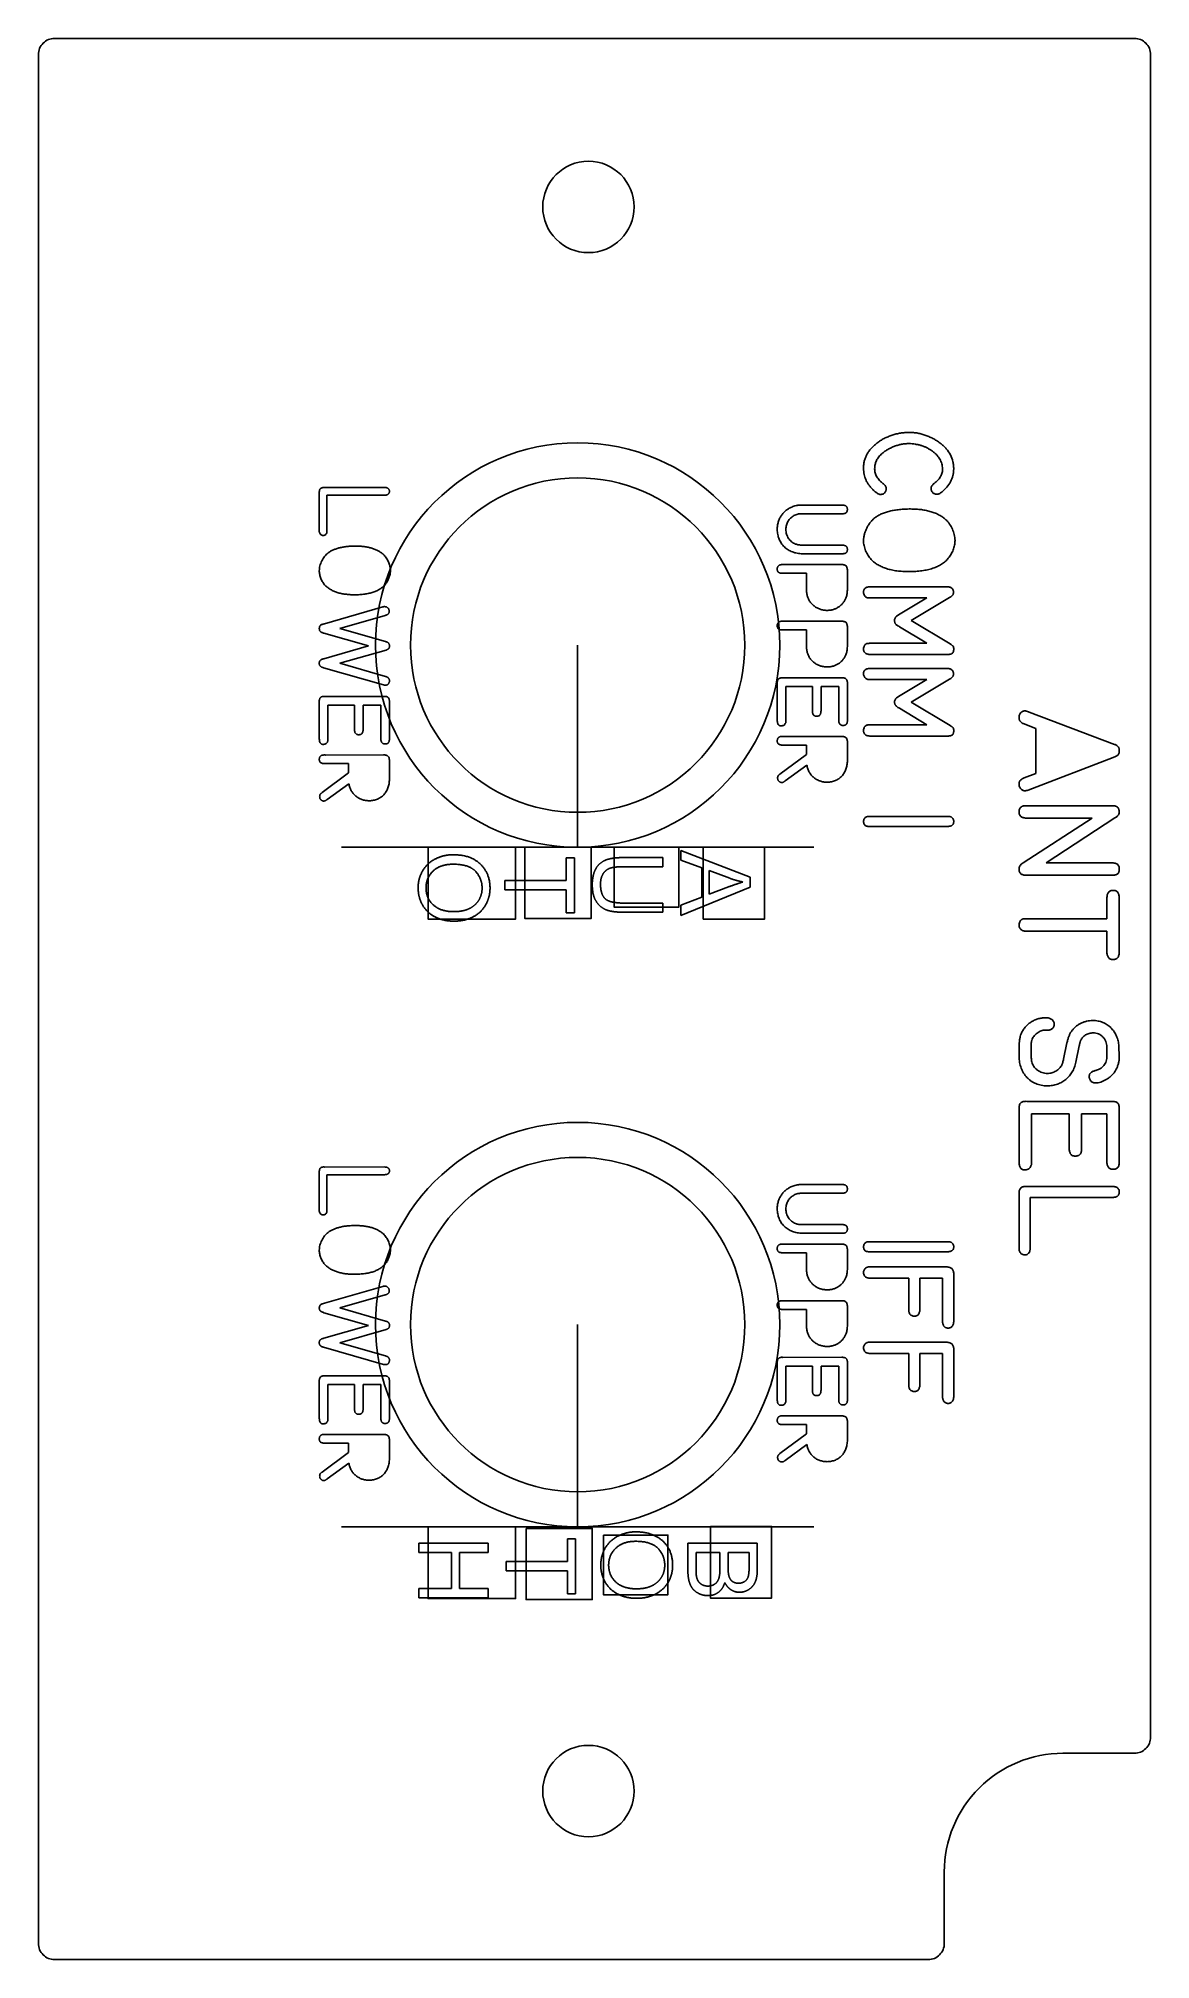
# Model space of a CAD drawing. Header units: inches. Extents: x 0.1 to 2.16, y -5.29 to -1.72.
import ezdxf

# ---------------------------------------------------------------- set-up
doc = ezdxf.new("R2010")
doc.units = ezdxf.units.IN
doc.layers.get('0').update_dxf_attribs({"linetype": 'CONTINUOUS'})

msp = doc.modelspace()

# ---------------------------------------------------------------- linework, layer by layer
for p, q in [((0.6305, -2.5578), (0.7423, -2.5577)), ((0.6209, -2.6359), (0.6209, -2.5667)), ((0.7422, -2.572), (0.6351, -2.572)), ((0.6351, -2.572), (0.6351, -2.6373)), ((1.5179, -2.5903), (1.5909, -2.5903)), ((1.5905, -2.6064), (1.5183, -2.6064)), ((1.5189, -2.6646), (1.5896, -2.6645)), ((1.4791, -2.7008), (1.5884, -2.7007)), ((1.5895, -2.6806), (1.5171, -2.6806)), ((1.5244, -2.7168), (1.4803, -2.7168)), ((1.5244, -2.7446), (1.5244, -2.7168)), ((1.6002, -2.7137), (1.6002, -2.7456)), ((1.6438, -2.7419), (1.7838, -2.7419)), ((1.7476, -2.7626), (1.6433, -2.7626)), ((1.6953, -2.7938), (1.7476, -2.7626)), ((1.7899, -2.7616), (1.7185, -2.8046)), ((0.6307, -2.8104), (0.7388, -2.7793)), ((0.7433, -2.7949), (0.6589, -2.8192)), ((1.4791, -2.8058), (1.5884, -2.8057)), ((1.7185, -2.8046), (1.7908, -2.8476)), ((0.712, -2.8514), (0.6295, -2.8279)), ((0.6589, -2.8192), (0.7437, -2.8434)), ((1.1, -2.85), (1.1, -3.225)), ((1.5244, -2.8218), (1.4803, -2.8218)), ((1.5244, -2.8496), (1.5244, -2.8218)), ((1.6002, -2.8187), (1.6002, -2.8506)), ((1.6428, -2.8467), (1.7476, -2.8467)), ((1.7476, -2.8467), (1.6966, -2.8159)), ((0.6291, -2.8753), (0.712, -2.8514)), ((0.7446, -2.8592), (0.6591, -2.8837)), ((0.6591, -2.8837), (0.7438, -2.9081)), ((1.7865, -2.8673), (1.6416, -2.8673)), ((0.7397, -2.9238), (0.6288, -2.8921)), ((1.4701, -2.9882), (1.4701, -2.921)), ((1.4808, -2.9108), (1.5898, -2.9107)), ((1.7476, -2.9139), (1.6433, -2.9139)), ((1.6438, -2.8932), (1.7838, -2.8932)), ((1.6953, -2.9451), (1.7476, -2.9139)), ((1.7899, -2.9129), (1.7185, -2.9559)), ((0.6209, -3.0226), (0.6209, -2.9554)), ((0.6315, -2.9452), (0.7405, -2.9451)), ((0.751, -2.9558), (0.751, -3.0234)), ((1.5353, -2.9268), (1.4862, -2.9268)), ((1.4862, -2.9268), (1.4862, -2.9892)), ((1.5353, -2.971), (1.5353, -2.9268)), ((1.5842, -2.9268), (1.5513, -2.9268)), ((1.5513, -2.9268), (1.5513, -2.9718)), ((1.5842, -2.9882), (1.5842, -2.9268)), ((1.6002, -2.9214), (1.6002, -2.989)), ((1.7185, -2.9559), (1.7908, -2.9989)), ((0.686, -2.9612), (0.6369, -2.9612)), ((0.6369, -2.9612), (0.6369, -3.0236)), ((0.686, -3.0054), (0.686, -2.9612)), ((0.7349, -2.9612), (0.7021, -2.9612)), ((0.7021, -2.9612), (0.7021, -3.0062)), ((0.7349, -3.0226), (0.7349, -2.9612)), ((1.7476, -2.9979), (1.6966, -2.9672)), ((1.9375, -2.9743), (2.0957, -3.0341)), ((1.4814, -3.0194), (1.589, -3.0193)), ((1.7865, -3.0186), (1.6416, -3.0186)), ((1.6428, -2.9979), (1.7476, -2.9979)), ((1.9496, -3.0045), (1.9265, -2.9956)), ((1.9496, -3.0883), (1.9496, -3.0045)), ((0.6322, -3.0538), (0.7397, -3.0537)), ((1.4752, -3.0891), (1.5244, -3.0527)), ((1.5244, -3.0354), (1.4807, -3.0354)), ((1.5244, -3.0527), (1.5244, -3.0354)), ((1.6002, -3.0312), (1.6002, -3.0643)), ((2.0931, -3.0587), (1.9356, -3.119)), ((0.626, -3.1235), (0.6752, -3.0871)), ((0.6752, -3.0698), (0.6314, -3.0698)), ((0.6752, -3.0871), (0.6752, -3.0698)), ((0.751, -3.0656), (0.751, -3.0987)), ((1.525, -3.0726), (1.4847, -3.1019)), ((1.9278, -3.0964), (1.9496, -3.0883)), ((0.6757, -3.107), (0.6355, -3.1363)), ((1.6416, -3.1678), (1.7855, -3.1678)), ((1.9336, -3.1479), (2.0901, -3.1478)), ((2.0965, -3.1705), (1.969, -3.2539)), ((1.7862, -3.1862), (1.6416, -3.1862)), ((1.926, -3.2539), (2.0543, -3.1708)), ((2.0543, -3.1708), (1.9319, -3.1708)), ((1.5382, -3.225), (0.6618, -3.225)), ((1.2913, -3.231), (1.4201, -3.2805)), ((1.2913, -3.2491), (1.2913, -3.231)), ((1.0787, -3.2866), (1.0787, -3.2442)), ((1.0787, -3.2442), (1.0939, -3.2442)), ((1.0939, -3.2442), (1.0939, -3.3463)), ((1.1837, -3.244), (1.2581, -3.244)), ((1.2581, -3.261), (1.1837, -3.261)), ((1.2581, -3.244), (1.2581, -3.261)), ((1.3303, -3.2633), (1.2913, -3.2491)), ((1.3303, -3.3172), (1.3303, -3.2633)), ((1.3442, -3.2682), (1.3442, -3.3119)), ((1.382, -3.2824), (1.3442, -3.2682)), ((2.0906, -3.2768), (1.9316, -3.2768)), ((1.969, -3.2539), (2.0896, -3.2538)), ((0.965, -3.2866), (1.0787, -3.2866)), ((0.965, -3.3037), (0.965, -3.2866)), ((1.0787, -3.3037), (0.965, -3.3037)), ((1.0787, -3.3463), (1.0787, -3.3037)), ((1.4201, -3.2989), (1.2913, -3.3516)), ((1.3442, -3.3119), (1.3798, -3.2984)), ((1.4201, -3.2805), (1.4201, -3.2989)), ((1.0939, -3.3463), (1.0787, -3.3463)), ((1.1837, -3.3283), (1.2581, -3.3283)), ((1.2581, -3.3453), (1.1837, -3.3453)), ((1.2581, -3.3283), (1.2581, -3.3453)), ((1.2913, -3.3322), (1.3303, -3.3172)), ((1.2913, -3.3516), (1.2913, -3.3322)), ((2.0815, -3.3573), (2.0815, -3.3196)), ((2.1045, -3.321), (2.1045, -3.4185)), ((2.0815, -3.3803), (1.9328, -3.3803)), ((1.9341, -3.3573), (2.0815, -3.3573)), ((2.0815, -3.4177), (2.0815, -3.3803)), ((1.9186, -3.6122), (1.9186, -3.5941)), ((1.941, -3.5943), (1.9411, -3.611)), ((1.972, -3.5642), (1.9698, -3.5641)), ((2.0011, -3.6177), (2.0075, -3.5876)), ((2.0302, -3.5932), (2.024, -3.6234)), ((2.0816, -3.6096), (2.0814, -3.5956)), ((2.1036, -3.5941), (2.1045, -3.6121)), ((2.0816, -3.611), (2.0816, -3.6096)), ((2.1045, -3.6121), (2.1045, -3.6137)), ((1.9338, -3.6961), (2.0895, -3.6961)), ((1.9186, -3.8067), (1.9186, -3.7107)), ((2.0117, -3.719), (1.9415, -3.719)), ((1.9415, -3.719), (1.9415, -3.8081)), ((2.0117, -3.7822), (2.0117, -3.719)), ((2.0815, -3.719), (2.0346, -3.719)), ((2.0346, -3.719), (2.0346, -3.7833)), ((2.0815, -3.8067), (2.0815, -3.719)), ((2.1045, -3.7113), (2.1045, -3.8079)), ((0.6209, -3.8959), (0.6209, -3.8267)), ((0.6305, -3.8178), (0.7423, -3.8177)), ((0.7422, -3.832), (0.6351, -3.832)), ((0.6351, -3.832), (0.6351, -3.8973)), ((1.5179, -3.8503), (1.5909, -3.8503)), ((1.5905, -3.8664), (1.5183, -3.8664)), ((1.9186, -3.9655), (1.9186, -3.8666)), ((1.9323, -3.8538), (2.092, -3.8538)), ((2.092, -3.8742), (1.939, -3.8742)), ((1.939, -3.8742), (1.939, -3.9675)), ((1.5895, -3.9406), (1.5171, -3.9406)), ((1.5189, -3.9246), (1.5896, -3.9245)), ((1.4791, -3.9608), (1.5884, -3.9607)), ((1.5244, -3.9768), (1.4803, -3.9768)), ((1.5244, -4.0046), (1.5244, -3.9768)), ((1.6002, -3.9737), (1.6002, -4.0056)), ((1.6416, -3.9565), (1.7855, -3.9565)), ((1.7862, -3.9749), (1.6416, -3.9749)), ((1.6437, -4.0031), (1.7834, -4.003)), ((1.7139, -4.0237), (1.6437, -4.0237)), ((1.7139, -4.0795), (1.7139, -4.0237)), ((1.7768, -4.0237), (1.7346, -4.0237)), ((1.7346, -4.0237), (1.7346, -4.0803)), ((1.7768, -4.1032), (1.7768, -4.0237)), ((1.7974, -4.0178), (1.7974, -4.1032)), ((0.6307, -4.0704), (0.7388, -4.0393)), ((0.7433, -4.0549), (0.6589, -4.0792)), ((0.712, -4.1114), (0.6295, -4.0879)), ((0.6589, -4.0792), (0.7437, -4.1034)), ((1.4791, -4.0658), (1.5884, -4.0657)), ((1.5244, -4.0818), (1.4803, -4.0818)), ((1.5244, -4.1096), (1.5244, -4.0818)), ((1.6002, -4.0787), (1.6002, -4.1106)), ((0.6291, -4.1353), (0.712, -4.1114)), ((0.7446, -4.1192), (0.6591, -4.1437)), ((1.1, -4.11), (1.1, -4.485)), ((0.7397, -4.1838), (0.6288, -4.1521)), ((0.6591, -4.1437), (0.7438, -4.1681)), ((1.6437, -4.1427), (1.7834, -4.1427)), ((1.7139, -4.1634), (1.6437, -4.1634)), ((1.7139, -4.2192), (1.7139, -4.1634)), ((1.7768, -4.1634), (1.7346, -4.1634)), ((1.7346, -4.1634), (1.7346, -4.2199)), ((1.7768, -4.2428), (1.7768, -4.1634)), ((1.7974, -4.1575), (1.7974, -4.2428)), ((1.4701, -4.2482), (1.4701, -4.181)), ((1.4808, -4.1708), (1.5898, -4.1707)), ((1.5353, -4.1868), (1.4862, -4.1868)), ((1.4862, -4.1868), (1.4862, -4.2492)), ((1.5353, -4.231), (1.5353, -4.1868)), ((1.5842, -4.1868), (1.5513, -4.1868)), ((1.5513, -4.1868), (1.5513, -4.2318)), ((1.5842, -4.2482), (1.5842, -4.1868)), ((1.6002, -4.1814), (1.6002, -4.249)), ((0.6209, -4.2826), (0.6209, -4.2154)), ((0.6315, -4.2052), (0.7405, -4.2051)), ((0.686, -4.2212), (0.6369, -4.2212)), ((0.6369, -4.2212), (0.6369, -4.2836)), ((0.686, -4.2654), (0.686, -4.2212)), ((0.7349, -4.2212), (0.7021, -4.2212)), ((0.7021, -4.2212), (0.7021, -4.2662)), ((0.7349, -4.2826), (0.7349, -4.2212)), ((0.751, -4.2158), (0.751, -4.2834)), ((1.5244, -4.2954), (1.4807, -4.2954)), ((1.4814, -4.2794), (1.589, -4.2793)), ((1.5244, -4.3127), (1.5244, -4.2954)), ((1.6002, -4.2912), (1.6002, -4.3243)), ((0.6752, -4.3298), (0.6314, -4.3298)), ((0.6322, -4.3138), (0.7397, -4.3137)), ((0.6752, -4.3471), (0.6752, -4.3298)), ((0.751, -4.3256), (0.751, -4.3587)), ((1.4752, -4.3491), (1.5244, -4.3127)), ((1.525, -4.3326), (1.4847, -4.3619)), ((0.626, -4.3835), (0.6752, -4.3471)), ((0.6757, -4.367), (0.6355, -4.3963)), ((1.5382, -4.485), (0.6618, -4.485)), ((0.8052, -4.5155), (0.9341, -4.5155)), ((0.8052, -4.5325), (0.8052, -4.5155)), ((0.9341, -4.5155), (0.9341, -4.5325)), ((1.0809, -4.5496), (1.0809, -4.5072)), ((1.0809, -4.5072), (1.0962, -4.5072)), ((1.0962, -4.5072), (1.0962, -4.6093)), ((1.3044, -4.5153), (1.4332, -4.5153)), ((1.3044, -4.5644), (1.3044, -4.5153)), ((1.4332, -4.5153), (1.4332, -4.5636)), ((0.866, -4.5325), (0.8052, -4.5325)), ((0.866, -4.5995), (0.866, -4.5325)), ((0.9341, -4.5325), (0.8812, -4.5325)), ((0.8812, -4.5325), (0.8812, -4.5995)), ((0.9673, -4.5496), (1.0809, -4.5496)), ((0.9673, -4.5667), (0.9673, -4.5496)), ((1.3196, -4.5324), (1.3196, -4.5644)), ((1.3639, -4.5324), (1.3196, -4.5324)), ((1.3639, -4.5621), (1.3639, -4.5324)), ((1.3791, -4.5324), (1.3791, -4.5602)), ((1.418, -4.5324), (1.3791, -4.5324)), ((1.418, -4.5581), (1.418, -4.5324)), ((1.0809, -4.5667), (0.9673, -4.5667)), ((1.0809, -4.6093), (1.0809, -4.5667)), ((0.8052, -4.6165), (0.8052, -4.5995)), ((0.8052, -4.5995), (0.866, -4.5995)), ((0.9341, -4.6165), (0.8052, -4.6165)), ((0.8812, -4.5995), (0.9341, -4.5995)), ((0.9341, -4.5995), (0.9341, -4.6165)), ((1.0962, -4.6093), (1.0809, -4.6093))]:
    msp.add_line(p, q)
msp.add_lwpolyline([(2, -4.905, 0.414214), (1.78, -5.125), (1.78, -5.2575, -0.414214), (1.75, -5.2875), (0.13, -5.2875, -0.414214), (0.1, -5.2575), (0.1, -1.755, -0.414214), (0.13, -1.725), (2.1325, -1.725, -0.414214), (2.1625, -1.755), (2.1625, -4.875, -0.414214), (2.1325, -4.905)], format="xyb", close=True)
for points in [[(0.8226, -3.225), (0.8226, -3.3582), (0.985, -3.3582), (0.985, -3.225)], [(1.0022, -3.225), (1.0022, -3.357), (1.1249, -3.357), (1.1249, -3.225)], [(1.168, -3.225), (1.168, -3.336), (1.2876, -3.336), (1.2876, -3.225)], [(1.3329, -3.225), (1.3329, -3.3582), (1.4466, -3.3582), (1.4466, -3.225)], [(0.8226, -4.485), (0.8226, -4.6182), (0.985, -4.6182), (0.985, -4.485)], [(1.0045, -4.488), (1.0045, -4.62), (1.1271, -4.62), (1.1271, -4.488)], [(1.3461, -4.4842), (1.3461, -4.6173), (1.4597, -4.6173), (1.4597, -4.4842)], [(1.1477, -4.5002), (1.1477, -4.6111), (1.2673, -4.6111), (1.2673, -4.5002)]]:
    msp.add_lwpolyline(points, close=True)
for centre, radius in [((1.12, -2.0375), 0.0847), ((1.1, -2.85), 0.375), ((1.1, -2.85), 0.31), ((1.1, -4.11), 0.375), ((1.1, -4.11), 0.31), ((1.12, -4.975), 0.0847)]:
    msp.add_circle(centre, radius)
for points, knots in [([(1.7151, -2.4556), (1.7124, -2.4557), (1.7069, -2.4558), (1.6988, -2.4568), (1.6909, -2.4584), (1.6831, -2.4606), (1.6756, -2.4634), (1.6684, -2.4667), (1.6615, -2.4706), (1.6572, -2.4737), (1.6551, -2.4753)], [0, 0, 0, 0, 0.128002, 0.254475, 0.380313, 0.506069, 0.631037, 0.754574, 0.877253, 1, 1, 1, 1]), ([(1.774, -2.4768), (1.7718, -2.4751), (1.7674, -2.4719), (1.7605, -2.4677), (1.7533, -2.4641), (1.7459, -2.4611), (1.7384, -2.4587), (1.7307, -2.4569), (1.7229, -2.4558), (1.7177, -2.4557), (1.7151, -2.4556)], [0, 0, 0, 0, 0.12811, 0.255289, 0.381248, 0.50707, 0.63174, 0.755364, 0.877608, 1, 1, 1, 1]), ([(1.6551, -2.4753), (1.6531, -2.4769), (1.6492, -2.48), (1.6441, -2.4853), (1.6398, -2.4907), (1.6362, -2.4965), (1.6335, -2.5025), (1.6315, -2.5088), (1.6303, -2.5153), (1.6302, -2.5198), (1.6301, -2.522)], [0, 0, 0, 0, 0.13924, 0.271457, 0.397548, 0.519474, 0.638345, 0.75745, 0.876936, 1, 1, 1, 1]), ([(1.6647, -2.4946), (1.6664, -2.4932), (1.6698, -2.4905), (1.6755, -2.4869), (1.6815, -2.4838), (1.6878, -2.4811), (1.6943, -2.479), (1.7008, -2.4775), (1.7075, -2.4765), (1.7119, -2.4764), (1.7141, -2.4763)], [0, 0, 0, 0, 0.123428, 0.246359, 0.37165, 0.499316, 0.627267, 0.752323, 0.876711, 1, 1, 1, 1]), ([(1.7141, -2.4763), (1.7162, -2.4764), (1.7203, -2.4766), (1.7264, -2.4774), (1.7322, -2.4785), (1.7378, -2.48), (1.7432, -2.482), (1.7483, -2.4844), (1.7532, -2.4871), (1.7578, -2.4903), (1.7621, -2.4937), (1.7658, -2.4973), (1.769, -2.5012), (1.7717, -2.5051), (1.7738, -2.5093), (1.7754, -2.5136), (1.7764, -2.5181), (1.7767, -2.5212), (1.7768, -2.5228)], [0, 0, 0, 0, 0.073673, 0.14481, 0.214098, 0.281666, 0.348645, 0.414268, 0.479762, 0.545561, 0.609636, 0.670669, 0.728315, 0.784089, 0.838276, 0.891671, 0.945301, 1, 1, 1, 1]), ([(1.7974, -2.5233), (1.7973, -2.521), (1.7972, -2.5165), (1.7957, -2.5076), (1.7918, -2.497), (1.7853, -2.4877), (1.7791, -2.4811), (1.7757, -2.4782), (1.774, -2.4768)], [0.0001591, 0.0001591, 0.0001591, 0.0001591, 0.1251392, 0.2501193, 0.5000795, 0.7500398, 0.8750199, 1, 1, 1, 1]), ([(1.6301, -2.522), (1.6302, -2.524), (1.6304, -2.5278), (1.6313, -2.5334), (1.6327, -2.5388), (1.6347, -2.544), (1.6372, -2.549), (1.6404, -2.5537), (1.6441, -2.5583), (1.6469, -2.5611), (1.6483, -2.5625)], [0, 0, 0, 0, 0.126857, 0.251009, 0.372926, 0.494226, 0.616068, 0.74023, 0.867623, 1, 1, 1, 1]), ([(1.6508, -2.5233), (1.6508, -2.5219), (1.6509, -2.5192), (1.6515, -2.5153), (1.6526, -2.5114), (1.6541, -2.5078), (1.6561, -2.5042), (1.6585, -2.5009), (1.6614, -2.4976), (1.6636, -2.4956), (1.6647, -2.4946)], [0, 0, 0, 0, 0.123723, 0.244377, 0.364591, 0.483864, 0.60638, 0.731979, 0.862579, 1, 1, 1, 1]), ([(1.6672, -2.5512), (1.6659, -2.5501), (1.6633, -2.5481), (1.6599, -2.5448), (1.6571, -2.5415), (1.6547, -2.538), (1.6529, -2.5344), (1.6516, -2.5308), (1.6509, -2.5271), (1.6508, -2.5245), (1.6508, -2.5233)], [0, 0, 0, 0, 0.149797, 0.289732, 0.421673, 0.544028, 0.661533, 0.776091, 0.887419, 1, 1, 1, 1]), ([(1.7768, -2.5228), (1.7767, -2.524), (1.7767, -2.5264), (1.776, -2.53), (1.7749, -2.5334), (1.7734, -2.5367), (1.7714, -2.5399), (1.7691, -2.543), (1.7662, -2.5459), (1.7641, -2.5477), (1.763, -2.5487)], [0, 0, 0, 0, 0.119873, 0.239099, 0.355666, 0.475593, 0.597491, 0.72553, 0.858394, 1, 1, 1, 1]), ([(1.7758, -2.5658), (1.7773, -2.5644), (1.7804, -2.5617), (1.7859, -2.5556), (1.7919, -2.5472), (1.7957, -2.5376), (1.7972, -2.5295), (1.7974, -2.5253), (1.7974, -2.5233)], [0, 0, 0, 0, 0.1249698, 0.2499395, 0.499879, 0.7498185, 0.8747883, 0.999758, 0.999758, 0.999758, 0.999758]), ([(0.6305, -2.5578), (0.6297, -2.5577), (0.6283, -2.5576), (0.6263, -2.558), (0.6246, -2.5586), (0.6232, -2.5596), (0.6221, -2.5609), (0.6214, -2.5626), (0.6209, -2.5645), (0.6209, -2.5659), (0.6209, -2.5667)], [0, 0, 0, 0, 0.146675, 0.277884, 0.393154, 0.501824, 0.610636, 0.724701, 0.853759, 1, 1, 1, 1]), ([(0.7422, -2.572), (0.7429, -2.572), (0.7442, -2.5719), (0.746, -2.5716), (0.7475, -2.571), (0.7488, -2.5702), (0.7498, -2.5692), (0.7505, -2.5679), (0.7509, -2.5665), (0.7509, -2.5654), (0.751, -2.5649)], [0, 0, 0, 0, 0.161014, 0.302797, 0.427654, 0.539565, 0.648706, 0.757245, 0.871689, 1, 1, 1, 1]), ([(0.751, -2.5649), (0.7509, -2.5643), (0.7509, -2.5633), (0.7505, -2.5619), (0.7497, -2.5606), (0.7488, -2.5596), (0.7475, -2.5588), (0.746, -2.5582), (0.7442, -2.5578), (0.7429, -2.5578), (0.7423, -2.5577)], [0, 0, 0, 0, 0.126969, 0.2428045, 0.3512637, 0.4611437, 0.575007, 0.6986356, 0.8396778, 1, 1, 1, 1]), ([(1.6483, -2.5625), (1.6491, -2.5632), (1.6506, -2.5645), (1.6526, -2.5663), (1.6545, -2.5678), (1.6565, -2.5691), (1.6589, -2.5703), (1.6608, -2.5705), (1.6617, -2.5706)], [0, 0, 0, 0, 0.200215, 0.371652, 0.518084, 0.638274, 0.834208, 1, 1, 1, 1]), ([(1.6617, -2.5706), (1.6624, -2.5705), (1.6639, -2.5704), (1.666, -2.5699), (1.6678, -2.569), (1.6694, -2.5677), (1.6706, -2.5662), (1.6716, -2.5645), (1.6721, -2.5626), (1.6722, -2.5612), (1.6723, -2.5605)], [0, 0, 0, 0, 0.140864, 0.267759, 0.392189, 0.51108, 0.631071, 0.747606, 0.87021, 1, 1, 1, 1]), ([(1.6723, -2.5605), (1.6722, -2.5595), (1.6722, -2.5577), (1.6713, -2.5552), (1.6696, -2.553), (1.668, -2.5518), (1.6672, -2.5512)], [0, 0, 0, 0, 0.259798, 0.482573, 0.716463, 1, 1, 1, 1]), ([(1.763, -2.5487), (1.7623, -2.5492), (1.761, -2.5502), (1.7593, -2.5517), (1.7579, -2.5531), (1.7567, -2.5547), (1.7556, -2.557), (1.7556, -2.559), (1.7555, -2.56)], [0, 0, 0, 0, 0.186201, 0.347812, 0.480173, 0.589915, 0.786205, 1, 1, 1, 1]), ([(1.7555, -2.56), (1.7556, -2.5607), (1.7557, -2.5621), (1.7563, -2.5641), (1.7574, -2.5658), (1.7587, -2.5674), (1.7603, -2.5686), (1.7621, -2.5696), (1.7641, -2.5702), (1.7656, -2.5703), (1.7663, -2.5703)], [0, 0, 0, 0, 0.128461, 0.252946, 0.372133, 0.49687, 0.620498, 0.741456, 0.867409, 1, 1, 1, 1]), ([(1.4988, -2.5932), (1.4977, -2.5937), (1.4955, -2.5946), (1.4924, -2.5962), (1.4895, -2.598), (1.4868, -2.6), (1.4843, -2.6021), (1.4819, -2.6045), (1.4797, -2.607), (1.4778, -2.6097), (1.476, -2.6126), (1.4745, -2.6155), (1.4732, -2.6186), (1.472, -2.6218), (1.4712, -2.625), (1.4706, -2.6284), (1.4702, -2.6318), (1.4701, -2.6342), (1.4701, -2.6354)], [0, 0, 0, 0, 0.06583, 0.129934, 0.192414, 0.254754, 0.315747, 0.376919, 0.437912, 0.49983, 0.561867, 0.622938, 0.684115, 0.745921, 0.80773, 0.870285, 0.934283, 1, 1, 1, 1]), ([(1.5179, -2.5903), (1.5168, -2.5903), (1.5148, -2.5903), (1.512, -2.5904), (1.5095, -2.5906), (1.5065, -2.591), (1.5029, -2.5917), (1.5002, -2.5927), (1.4988, -2.5932)], [0, 0, 0, 0, 0.161089, 0.306709, 0.437953, 0.552375, 0.772697, 1, 1, 1, 1]), ([(1.5905, -2.6064), (1.5913, -2.6064), (1.5928, -2.6064), (1.5948, -2.606), (1.5966, -2.6054), (1.5979, -2.6045), (1.5991, -2.6034), (1.5998, -2.6019), (1.6002, -2.6003), (1.6002, -2.5991), (1.6002, -2.5985)], [0, 0, 0, 0, 0.161933, 0.302758, 0.42774, 0.53949, 0.645982, 0.753565, 0.868836, 1, 1, 1, 1]), ([(1.6002, -2.5985), (1.6002, -2.5978), (1.6002, -2.5966), (1.5997, -2.595), (1.599, -2.5935), (1.598, -2.5924), (1.5966, -2.5914), (1.595, -2.5908), (1.593, -2.5904), (1.5917, -2.5904), (1.5909, -2.5903)], [0, 0, 0, 0, 0.132883, 0.253155, 0.363593, 0.471632, 0.58413, 0.707529, 0.844945, 1, 1, 1, 1]), ([(1.7172, -2.5976), (1.7136, -2.5976), (1.7068, -2.5977), (1.6969, -2.5985), (1.6876, -2.5997), (1.679, -2.6015), (1.671, -2.6038), (1.6637, -2.6066), (1.657, -2.6098), (1.653, -2.6126), (1.6511, -2.6139)], [0, 0, 0, 0, 0.1531236, 0.2971583, 0.4320365, 0.5593461, 0.6787168, 0.7909631, 0.8980041, 1, 1, 1, 1]), ([(1.783, -2.6175), (1.7811, -2.6159), (1.7772, -2.6127), (1.7706, -2.6087), (1.7633, -2.6052), (1.7553, -2.6025), (1.7466, -2.6003), (1.7373, -2.5987), (1.7274, -2.5978), (1.7207, -2.5976), (1.7172, -2.5976)], [0, 0, 0, 0, 0.105705, 0.215134, 0.329018, 0.449631, 0.576639, 0.710541, 0.851416, 1, 1, 1, 1]), ([(1.7663, -2.5703), (1.7671, -2.5703), (1.7686, -2.5702), (1.7709, -2.5694), (1.7733, -2.5678), (1.7749, -2.5665), (1.7758, -2.5658)], [0, 0, 0, 0, 0.214, 0.424662, 0.675215, 1, 1, 1, 1]), ([(0.6209, -2.6359), (0.6209, -2.6365), (0.6209, -2.6374), (0.6209, -2.6386), (0.6209, -2.6395), (0.6209, -2.6402), (0.621, -2.6409), (0.6212, -2.6414), (0.6213, -2.6416)], [0, 0, 0, 0, 0.266749, 0.475223, 0.634139, 0.738494, 0.883803, 1, 1, 1, 1]), ([(1.4701, -2.6354), (1.4702, -2.637), (1.4703, -2.6402), (1.471, -2.6449), (1.4721, -2.6493), (1.4735, -2.6535), (1.4754, -2.6575), (1.4776, -2.6612), (1.4803, -2.6647), (1.4833, -2.6679), (1.4866, -2.6708), (1.4902, -2.6733), (1.4941, -2.6755), (1.4982, -2.6773), (1.5026, -2.6787), (1.5072, -2.6797), (1.5121, -2.6804), (1.5154, -2.6805), (1.5171, -2.6806)], [0, 0, 0, 0, 0.06717, 0.131417, 0.193654, 0.25446, 0.313939, 0.373236, 0.432699, 0.493303, 0.554017, 0.614352, 0.674742, 0.736178, 0.798451, 0.863241, 0.930121, 1, 1, 1, 1]), ([(1.4862, -2.6354), (1.4862, -2.634), (1.4863, -2.6313), (1.4871, -2.6275), (1.4883, -2.6238), (1.4901, -2.6204), (1.4922, -2.6172), (1.4948, -2.6144), (1.4978, -2.612), (1.5, -2.6106), (1.5012, -2.6099)], [0, 0, 0, 0, 0.1315052, 0.2569879, 0.3809253, 0.5036197, 0.6262328, 0.7475073, 0.8717927, 1, 1, 1, 1]), ([(1.5043, -2.6626), (1.5029, -2.662), (1.5003, -2.6608), (1.4967, -2.6584), (1.4936, -2.6554), (1.491, -2.6521), (1.4889, -2.6483), (1.4873, -2.6443), (1.4864, -2.6399), (1.4863, -2.6369), (1.4862, -2.6354)], [0, 0, 0, 0, 0.127986, 0.251539, 0.372891, 0.495166, 0.618181, 0.741678, 0.867948, 1, 1, 1, 1]), ([(1.5012, -2.6099), (1.5023, -2.6093), (1.5046, -2.6081), (1.5077, -2.6071), (1.5104, -2.6067), (1.5127, -2.6065), (1.5154, -2.6064), (1.5173, -2.6064), (1.5183, -2.6064)], [0, 0, 0, 0, 0.2261316, 0.4365201, 0.547971, 0.679244, 0.8293181, 1, 1, 1, 1]), ([(1.6511, -2.6139), (1.6496, -2.6152), (1.6466, -2.6177), (1.6427, -2.6223), (1.6391, -2.6274), (1.636, -2.6329), (1.6335, -2.6387), (1.6316, -2.6445), (1.6305, -2.6504), (1.6303, -2.6543), (1.6301, -2.6563)], [0, 0, 0, 0, 0.121096, 0.243929, 0.36993, 0.501035, 0.632174, 0.757616, 0.880089, 1, 1, 1, 1]), ([(1.7998, -2.6558), (1.7997, -2.654), (1.7995, -2.6504), (1.7982, -2.6434), (1.7953, -2.6349), (1.7909, -2.6271), (1.7867, -2.6214), (1.7842, -2.6188), (1.783, -2.6175)], [0.0001689, 0.0001689, 0.0001689, 0.0001689, 0.1251477, 0.2501266, 0.5000844, 0.7500422, 0.8750211, 1, 1, 1, 1]), ([(0.6213, -2.6416), (0.6216, -2.6423), (0.6222, -2.6437), (0.6238, -2.6453), (0.6258, -2.6464), (0.6273, -2.6466), (0.6281, -2.6467)], [0, 0, 0, 0, 0.259492, 0.497755, 0.736323, 1, 1, 1, 1]), ([(0.6281, -2.6467), (0.6288, -2.6466), (0.6303, -2.6465), (0.6323, -2.6454), (0.6339, -2.6438), (0.6345, -2.6425), (0.6347, -2.6418)], [0, 0, 0, 0, 0.251389, 0.5062784, 0.7566761, 1, 1, 1, 1]), ([(0.6347, -2.6418), (0.6348, -2.6415), (0.635, -2.641), (0.6351, -2.64), (0.6351, -2.6388), (0.6351, -2.6379), (0.6351, -2.6373)], [0, 0, 0, 0, 0.187597, 0.37633, 0.625845, 1, 1, 1, 1]), ([(0.6885, -2.6663), (0.6858, -2.6664), (0.6805, -2.6664), (0.6727, -2.667), (0.6655, -2.668), (0.6588, -2.6694), (0.6526, -2.6712), (0.647, -2.6734), (0.6418, -2.6759), (0.6387, -2.678), (0.6372, -2.679)], [0, 0, 0, 0, 0.153124, 0.297158, 0.432037, 0.559346, 0.678717, 0.790963, 0.898004, 1, 1, 1, 1]), ([(0.7397, -2.6818), (0.7383, -2.6806), (0.7353, -2.6781), (0.7301, -2.675), (0.7244, -2.6723), (0.7182, -2.6701), (0.7114, -2.6685), (0.7042, -2.6672), (0.6965, -2.6665), (0.6913, -2.6664), (0.6885, -2.6663)], [0, 0, 0, 0, 0.105705, 0.215134, 0.329018, 0.449631, 0.576639, 0.710541, 0.851416, 1, 1, 1, 1]), ([(1.5189, -2.6646), (1.518, -2.6646), (1.5164, -2.6646), (1.5141, -2.6645), (1.512, -2.6644), (1.5097, -2.6641), (1.5071, -2.6637), (1.5052, -2.6629), (1.5043, -2.6626)], [0, 0, 0, 0, 0.174997, 0.329983, 0.467866, 0.58697, 0.799221, 1, 1, 1, 1]), ([(1.6002, -2.6727), (1.6002, -2.672), (1.6002, -2.6708), (1.5997, -2.6691), (1.599, -2.6676), (1.5978, -2.6664), (1.5963, -2.6655), (1.5944, -2.665), (1.5921, -2.6646), (1.5905, -2.6645), (1.5896, -2.6645)], [0, 0, 0, 0, 0.126242, 0.2379, 0.341691, 0.442465, 0.551477, 0.677983, 0.826326, 1, 1, 1, 1]), ([(1.6301, -2.6563), (1.6302, -2.6578), (1.6303, -2.6609), (1.6311, -2.6656), (1.6323, -2.6703), (1.634, -2.675), (1.636, -2.6795), (1.6385, -2.6838), (1.6413, -2.6879), (1.6434, -2.6903), (1.6445, -2.6915)], [0, 0, 0, 0, 0.119012, 0.240175, 0.364707, 0.492795, 0.622133, 0.74904, 0.874618, 1, 1, 1, 1]), ([(1.7874, -2.689), (1.7892, -2.6866), (1.7927, -2.6817), (1.7966, -2.6735), (1.7987, -2.6663), (1.7996, -2.6603), (1.7997, -2.6573), (1.7998, -2.6558)], [0, 0, 0, 0, 0.2499229, 0.4998458, 0.7497688, 0.8747302, 0.9996917, 0.9996917, 0.9996917, 0.9996917]), ([(0.6372, -2.679), (0.636, -2.68), (0.6337, -2.682), (0.6306, -2.6856), (0.6279, -2.6895), (0.6255, -2.6938), (0.6235, -2.6983), (0.622, -2.7029), (0.6211, -2.7074), (0.6209, -2.7105), (0.6209, -2.712)], [0, 0, 0, 0, 0.121096, 0.243929, 0.36993, 0.501035, 0.632174, 0.757616, 0.880089, 1, 1, 1, 1]), ([(0.7528, -2.7116), (0.7527, -2.7102), (0.7526, -2.7075), (0.7516, -2.702), (0.7493, -2.6954), (0.7453, -2.6881), (0.7416, -2.6839), (0.7397, -2.6818)], [0.0001689, 0.0001689, 0.0001689, 0.0001689, 0.1251477, 0.2501266, 0.5000844, 0.7500422, 1, 1, 1, 1]), ([(1.4791, -2.7008), (1.4784, -2.7008), (1.4771, -2.7008), (1.4752, -2.7012), (1.4736, -2.7019), (1.4723, -2.7028), (1.4713, -2.704), (1.4706, -2.7054), (1.4701, -2.7071), (1.4701, -2.7083), (1.4701, -2.7089)], [0, 0, 0, 0, 0.1521082, 0.2896082, 0.4111037, 0.5236368, 0.6319573, 0.7431537, 0.865246, 1, 1, 1, 1]), ([(1.6002, -2.7137), (1.6003, -2.7126), (1.6003, -2.7104), (1.5999, -2.7075), (1.5992, -2.7051), (1.598, -2.7032), (1.5963, -2.702), (1.5941, -2.7011), (1.5914, -2.7007), (1.5895, -2.7007), (1.5884, -2.7007)], [0, 0, 0, 0, 0.16639, 0.305253, 0.421119, 0.519369, 0.614468, 0.722018, 0.849122, 1, 1, 1, 1]), ([(1.5895, -2.6806), (1.5905, -2.6806), (1.5921, -2.6806), (1.5945, -2.6803), (1.5964, -2.6797), (1.5979, -2.6789), (1.599, -2.6777), (1.5998, -2.6763), (1.6002, -2.6746), (1.6002, -2.6733), (1.6002, -2.6727)], [0, 0, 0, 0, 0.177156, 0.32734, 0.45437, 0.561974, 0.660572, 0.761581, 0.873235, 1, 1, 1, 1]), ([(1.6445, -2.6915), (1.6464, -2.6933), (1.6504, -2.6969), (1.6572, -2.7015), (1.6648, -2.7053), (1.6732, -2.7084), (1.6823, -2.7108), (1.6923, -2.7125), (1.7031, -2.7135), (1.7105, -2.7136), (1.7143, -2.7137)], [0, 0, 0, 0, 0.104917, 0.212948, 0.325254, 0.443443, 0.569143, 0.703178, 0.846557, 1, 1, 1, 1]), ([(1.7143, -2.7137), (1.7165, -2.7136), (1.7207, -2.7136), (1.7268, -2.7134), (1.7327, -2.7129), (1.7384, -2.7123), (1.7438, -2.7114), (1.749, -2.7103), (1.7539, -2.7091), (1.7586, -2.7076), (1.7631, -2.706), (1.7673, -2.7042), (1.7712, -2.7022), (1.775, -2.6999), (1.7785, -2.6975), (1.7817, -2.6949), (1.7847, -2.6921), (1.7865, -2.69), (1.7874, -2.689)], [0, 0, 0, 0, 0.080424, 0.157711, 0.231972, 0.303725, 0.372685, 0.438908, 0.502962, 0.564675, 0.624091, 0.681389, 0.737383, 0.791688, 0.84518, 0.897488, 0.948885, 1, 1, 1, 1]), ([(0.6209, -2.712), (0.6209, -2.7132), (0.621, -2.7156), (0.6216, -2.7193), (0.6225, -2.7229), (0.6238, -2.7265), (0.6254, -2.7301), (0.6273, -2.7334), (0.6295, -2.7366), (0.6312, -2.7385), (0.632, -2.7394)], [0, 0, 0, 0, 0.119012, 0.240175, 0.364707, 0.492795, 0.622133, 0.74904, 0.874618, 1, 1, 1, 1]), ([(0.632, -2.7394), (0.6335, -2.7408), (0.6366, -2.7436), (0.6419, -2.7471), (0.6478, -2.7501), (0.6543, -2.7525), (0.6614, -2.7544), (0.6692, -2.7557), (0.6776, -2.7565), (0.6833, -2.7566), (0.6863, -2.7566)], [0, 0, 0, 0, 0.104917, 0.212948, 0.325254, 0.443443, 0.569143, 0.703178, 0.846557, 1, 1, 1, 1]), ([(0.6863, -2.7566), (0.688, -2.7566), (0.6913, -2.7566), (0.696, -2.7564), (0.7006, -2.756), (0.705, -2.7555), (0.7093, -2.7549), (0.7133, -2.754), (0.7171, -2.7531), (0.7208, -2.752), (0.7242, -2.7507), (0.7275, -2.7493), (0.7306, -2.7477), (0.7335, -2.746), (0.7362, -2.7441), (0.7387, -2.742), (0.7411, -2.7398), (0.7425, -2.7382), (0.7432, -2.7375)], [0, 0, 0, 0, 0.080424, 0.157711, 0.231972, 0.303725, 0.372685, 0.438908, 0.502962, 0.564675, 0.624091, 0.681389, 0.737383, 0.791688, 0.84518, 0.897488, 0.948885, 1, 1, 1, 1]), ([(1.4701, -2.7089), (1.4701, -2.7096), (1.4701, -2.7108), (1.4706, -2.7125), (1.4713, -2.714), (1.4724, -2.7151), (1.4739, -2.7159), (1.4757, -2.7165), (1.4779, -2.7168), (1.4794, -2.7168), (1.4803, -2.7168)], [0, 0, 0, 0, 0.134041, 0.248789, 0.353346, 0.452012, 0.558388, 0.683561, 0.828307, 1, 1, 1, 1]), ([(1.6438, -2.7419), (1.6427, -2.7419), (1.6407, -2.7419), (1.6378, -2.7424), (1.6353, -2.7432), (1.6333, -2.7443), (1.6318, -2.7457), (1.6307, -2.7475), (1.6301, -2.7497), (1.6301, -2.7512), (1.6301, -2.752)], [0, 0, 0, 0, 0.16889, 0.315682, 0.445088, 0.558369, 0.663623, 0.766987, 0.877109, 1, 1, 1, 1]), ([(1.7969, -2.7525), (1.7969, -2.7516), (1.7969, -2.75), (1.7963, -2.7478), (1.7953, -2.7458), (1.7938, -2.7444), (1.7919, -2.7431), (1.7896, -2.7424), (1.7868, -2.7419), (1.7849, -2.7419), (1.7838, -2.7419)], [0, 0, 0, 0, 0.1314, 0.247774, 0.354267, 0.461615, 0.572866, 0.697925, 0.838731, 1, 1, 1, 1]), ([(0.7423, -2.7787), (0.7421, -2.7787), (0.7416, -2.7787), (0.7408, -2.7787), (0.7399, -2.7789), (0.7392, -2.7791), (0.7388, -2.7793)], [0, 0, 0, 0, 0.2138575, 0.4044813, 0.6466405, 1, 1, 1, 1]), ([(0.7506, -2.7869), (0.7505, -2.7863), (0.7504, -2.7852), (0.7499, -2.7837), (0.7492, -2.7823), (0.7482, -2.7811), (0.7469, -2.7801), (0.7456, -2.7792), (0.744, -2.7788), (0.7429, -2.7787), (0.7423, -2.7787)], [0, 0, 0, 0, 0.128643, 0.253305, 0.373511, 0.498696, 0.623882, 0.745152, 0.86917, 1, 1, 1, 1]), ([(1.5244, -2.7446), (1.5244, -2.7459), (1.5245, -2.7482), (1.5246, -2.7515), (1.5249, -2.7543), (1.5252, -2.756), (1.5254, -2.7569)], [0, 0, 0, 0, 0.318527, 0.568713, 0.787739, 1, 1, 1, 1]), ([(1.5254, -2.7569), (1.5257, -2.7579), (1.5262, -2.76), (1.5273, -2.7629), (1.5287, -2.7658), (1.5302, -2.7684), (1.532, -2.7709), (1.534, -2.7733), (1.5362, -2.7755), (1.5387, -2.7775), (1.5412, -2.7794), (1.5439, -2.781), (1.5468, -2.7824), (1.5497, -2.7835), (1.5528, -2.7844), (1.556, -2.785), (1.5593, -2.7855), (1.5615, -2.7856), (1.5626, -2.7856)], [0, 0, 0, 0, 0.063812, 0.126203, 0.18775, 0.248413, 0.308698, 0.369177, 0.430621, 0.493096, 0.555841, 0.617552, 0.679581, 0.741648, 0.804235, 0.867923, 0.933075, 1, 1, 1, 1]), ([(1.5626, -2.7856), (1.5636, -2.7856), (1.5656, -2.7855), (1.5686, -2.7852), (1.5714, -2.7847), (1.5742, -2.7839), (1.5769, -2.783), (1.5794, -2.7819), (1.582, -2.7806), (1.5843, -2.7791), (1.5866, -2.7774), (1.5887, -2.7755), (1.5907, -2.7736), (1.5925, -2.7714), (1.5941, -2.7691), (1.5955, -2.7667), (1.5969, -2.7641), (1.5976, -2.7623), (1.5979, -2.7614)], [0, 0, 0, 0, 0.066387, 0.13068, 0.194288, 0.256552, 0.318704, 0.380335, 0.4419, 0.504337, 0.566835, 0.627495, 0.688435, 0.749641, 0.810544, 0.872535, 0.935755, 1, 1, 1, 1]), ([(1.5979, -2.7614), (1.5983, -2.7602), (1.5991, -2.7579), (1.5998, -2.7541), (1.6002, -2.75), (1.6002, -2.7471), (1.6002, -2.7456)], [0, 0, 0, 0, 0.233429, 0.461202, 0.708246, 1, 1, 1, 1]), ([(1.6301, -2.752), (1.6302, -2.753), (1.6304, -2.7551), (1.6317, -2.7579), (1.6333, -2.7603), (1.635, -2.7611), (1.6358, -2.7616)], [0, 0, 0, 0, 0.267197, 0.527953, 0.772012, 1, 1, 1, 1]), ([(1.6358, -2.7616), (1.6363, -2.7617), (1.6372, -2.7621), (1.6388, -2.7624), (1.6409, -2.7626), (1.6424, -2.7626), (1.6433, -2.7626)], [0, 0, 0, 0, 0.195455, 0.39503, 0.648136, 1, 1, 1, 1]), ([(1.7899, -2.7616), (1.7905, -2.7612), (1.7917, -2.7605), (1.7932, -2.7594), (1.7945, -2.7584), (1.7957, -2.7571), (1.7968, -2.7551), (1.7969, -2.7534), (1.7969, -2.7525)], [0, 0, 0, 0, 0.18223, 0.335681, 0.468939, 0.580538, 0.781324, 1, 1, 1, 1]), ([(0.6248, -2.8121), (0.6243, -2.8125), (0.6232, -2.8133), (0.6219, -2.8149), (0.6211, -2.8169), (0.6209, -2.8184), (0.6209, -2.8191)], [0, 0, 0, 0, 0.246153, 0.4829, 0.72823, 1, 1, 1, 1]), ([(0.6307, -2.8104), (0.6302, -2.8105), (0.6293, -2.8108), (0.628, -2.8111), (0.6271, -2.8114), (0.6262, -2.8117), (0.6255, -2.8119), (0.625, -2.812), (0.6248, -2.8121)], [0, 0, 0, 0, 0.260547, 0.472882, 0.638265, 0.74953, 0.898923, 1, 1, 1, 1]), ([(0.7433, -2.7949), (0.7439, -2.7947), (0.745, -2.7944), (0.7466, -2.7937), (0.7478, -2.7929), (0.7489, -2.792), (0.7497, -2.7909), (0.7503, -2.7896), (0.7506, -2.7883), (0.7506, -2.7874), (0.7506, -2.7869)], [0, 0, 0, 0, 0.156992, 0.295894, 0.420406, 0.536998, 0.649688, 0.762908, 0.878148, 1, 1, 1, 1]), ([(1.4791, -2.8058), (1.4784, -2.8058), (1.4771, -2.8058), (1.4752, -2.8062), (1.4736, -2.8069), (1.4723, -2.8078), (1.4713, -2.809), (1.4706, -2.8104), (1.4701, -2.8121), (1.4701, -2.8133), (1.4701, -2.8139)], [0, 0, 0, 0, 0.1521082, 0.2896082, 0.4111037, 0.5236368, 0.6319573, 0.7431537, 0.865246, 1, 1, 1, 1]), ([(1.4701, -2.8139), (1.4701, -2.8146), (1.4701, -2.8158), (1.4706, -2.8175), (1.4713, -2.819), (1.4724, -2.8201), (1.4739, -2.8209), (1.4757, -2.8215), (1.4779, -2.8218), (1.4794, -2.8218), (1.4803, -2.8218)], [0, 0, 0, 0, 0.134041, 0.248789, 0.353346, 0.452012, 0.558388, 0.683561, 0.828307, 1, 1, 1, 1]), ([(1.6002, -2.8187), (1.6003, -2.8176), (1.6003, -2.8154), (1.5999, -2.8125), (1.5992, -2.8101), (1.598, -2.8082), (1.5963, -2.807), (1.5941, -2.8061), (1.5914, -2.8057), (1.5895, -2.8057), (1.5884, -2.8057)], [0, 0, 0, 0, 0.16639, 0.305253, 0.421119, 0.519369, 0.614468, 0.722018, 0.849122, 1, 1, 1, 1]), ([(1.6953, -2.7938), (1.6946, -2.7942), (1.6933, -2.795), (1.6916, -2.7963), (1.6902, -2.7975), (1.6889, -2.799), (1.6879, -2.8013), (1.6878, -2.8033), (1.6878, -2.8044)], [0, 0, 0, 0, 0.178871, 0.333311, 0.463974, 0.570605, 0.77237, 1, 1, 1, 1]), ([(1.6878, -2.8044), (1.6878, -2.805), (1.6878, -2.8061), (1.688, -2.8077), (1.6885, -2.8091), (1.6893, -2.8104), (1.6904, -2.8116), (1.6921, -2.813), (1.6942, -2.8144), (1.6958, -2.8154), (1.6966, -2.8159)], [0, 0, 0, 0, 0.11473, 0.216366, 0.313367, 0.402508, 0.50691, 0.638191, 0.804464, 1, 1, 1, 1]), ([(0.6209, -2.8191), (0.6209, -2.8197), (0.6209, -2.8207), (0.6212, -2.8221), (0.6218, -2.8234), (0.6227, -2.8246), (0.6239, -2.8256), (0.6255, -2.8265), (0.6274, -2.8273), (0.6288, -2.8277), (0.6295, -2.8279)], [0, 0, 0, 0, 0.117224, 0.224706, 0.326617, 0.429467, 0.542149, 0.671562, 0.824167, 1, 1, 1, 1]), ([(0.751, -2.8518), (0.751, -2.8512), (0.751, -2.8502), (0.7507, -2.8488), (0.7502, -2.8475), (0.7495, -2.8464), (0.7485, -2.8455), (0.7472, -2.8447), (0.7456, -2.8439), (0.7443, -2.8436), (0.7437, -2.8434)], [0, 0, 0, 0, 0.131229, 0.248121, 0.356652, 0.456202, 0.56363, 0.687535, 0.832653, 1, 1, 1, 1]), ([(1.5244, -2.8496), (1.5244, -2.8509), (1.5245, -2.8532), (1.5246, -2.8565), (1.5249, -2.8593), (1.5252, -2.861), (1.5254, -2.8619)], [0, 0, 0, 0, 0.318527, 0.568713, 0.787739, 1, 1, 1, 1]), ([(1.6353, -2.8474), (1.6345, -2.8479), (1.6331, -2.8489), (1.6315, -2.8511), (1.6305, -2.8539), (1.6303, -2.856), (1.6301, -2.8571)], [0, 0, 0, 0, 0.230738, 0.462129, 0.711791, 1, 1, 1, 1]), ([(1.6428, -2.8467), (1.6419, -2.8467), (1.6402, -2.8467), (1.6381, -2.8468), (1.6365, -2.847), (1.6357, -2.8473), (1.6353, -2.8474)], [0, 0, 0, 0, 0.373889, 0.642641, 0.836261, 1, 1, 1, 1]), ([(1.7974, -2.8576), (1.7974, -2.8566), (1.7973, -2.8547), (1.7964, -2.8525), (1.7953, -2.851), (1.794, -2.85), (1.7926, -2.8487), (1.7914, -2.848), (1.7908, -2.8476)], [0, 0, 0, 0, 0.233774, 0.442335, 0.550908, 0.679, 0.827936, 1, 1, 1, 1]), ([(0.6291, -2.8753), (0.6284, -2.8755), (0.627, -2.8759), (0.6251, -2.8766), (0.6236, -2.8775), (0.6225, -2.8784), (0.6217, -2.8795), (0.6211, -2.8807), (0.6209, -2.8822), (0.6209, -2.8833), (0.6209, -2.8839)], [0, 0, 0, 0, 0.178414, 0.332657, 0.459001, 0.563717, 0.658539, 0.760877, 0.873946, 1, 1, 1, 1]), ([(0.6209, -2.8839), (0.6209, -2.8843), (0.6209, -2.8853), (0.6212, -2.8866), (0.6218, -2.8878), (0.6227, -2.8889), (0.6239, -2.8899), (0.6252, -2.8907), (0.6269, -2.8915), (0.6282, -2.8919), (0.6288, -2.8921)], [0, 0, 0, 0, 0.113708, 0.221183, 0.327886, 0.439323, 0.558616, 0.690373, 0.836881, 1, 1, 1, 1]), ([(0.7446, -2.8592), (0.7452, -2.8591), (0.7461, -2.8588), (0.7475, -2.8581), (0.7486, -2.8574), (0.7496, -2.8565), (0.7503, -2.8555), (0.7507, -2.8543), (0.751, -2.8531), (0.751, -2.8522), (0.751, -2.8518)], [0, 0, 0, 0, 0.15398, 0.290648, 0.417744, 0.535079, 0.646844, 0.757862, 0.87356, 1, 1, 1, 1]), ([(1.5254, -2.8619), (1.5257, -2.8629), (1.5262, -2.865), (1.5273, -2.8679), (1.5287, -2.8708), (1.5302, -2.8734), (1.532, -2.8759), (1.534, -2.8783), (1.5362, -2.8805), (1.5387, -2.8825), (1.5412, -2.8844), (1.5439, -2.886), (1.5468, -2.8874), (1.5497, -2.8885), (1.5528, -2.8894), (1.556, -2.89), (1.5593, -2.8905), (1.5615, -2.8906), (1.5626, -2.8906)], [0, 0, 0, 0, 0.063812, 0.126203, 0.18775, 0.248413, 0.308698, 0.369177, 0.430621, 0.493096, 0.555841, 0.617552, 0.679581, 0.741648, 0.804235, 0.867923, 0.933075, 1, 1, 1, 1]), ([(1.5626, -2.8906), (1.5636, -2.8906), (1.5656, -2.8905), (1.5686, -2.8902), (1.5714, -2.8897), (1.5742, -2.8889), (1.5769, -2.888), (1.5794, -2.8869), (1.582, -2.8856), (1.5843, -2.8841), (1.5866, -2.8824), (1.5887, -2.8805), (1.5907, -2.8786), (1.5925, -2.8764), (1.5941, -2.8741), (1.5955, -2.8717), (1.5969, -2.8691), (1.5976, -2.8673), (1.5979, -2.8664)], [0, 0, 0, 0, 0.066387, 0.13068, 0.194288, 0.256552, 0.318704, 0.380335, 0.4419, 0.504337, 0.566835, 0.627495, 0.688435, 0.749641, 0.810544, 0.872535, 0.935755, 1, 1, 1, 1]), ([(1.5979, -2.8664), (1.5983, -2.8652), (1.5991, -2.8629), (1.5998, -2.8591), (1.6002, -2.855), (1.6002, -2.8521), (1.6002, -2.8506)], [0, 0, 0, 0, 0.233429, 0.461202, 0.708246, 1, 1, 1, 1]), ([(1.6301, -2.8571), (1.6302, -2.8579), (1.6303, -2.8593), (1.6308, -2.8614), (1.6318, -2.8631), (1.633, -2.8646), (1.6347, -2.8657), (1.6367, -2.8666), (1.639, -2.8671), (1.6407, -2.8672), (1.6416, -2.8673)], [0, 0, 0, 0, 0.132661, 0.252165, 0.363759, 0.473807, 0.58544, 0.708477, 0.846272, 1, 1, 1, 1]), ([(1.7865, -2.8673), (1.7874, -2.8673), (1.7891, -2.8673), (1.7914, -2.8669), (1.7934, -2.8662), (1.795, -2.8651), (1.7962, -2.8637), (1.797, -2.862), (1.7974, -2.8599), (1.7974, -2.8584), (1.7974, -2.8576)], [0, 0, 0, 0, 0.1571139, 0.2931984, 0.4140493, 0.5229346, 0.6303045, 0.7390852, 0.8612657, 1, 1, 1, 1]), ([(0.7436, -2.9243), (0.7442, -2.9243), (0.7452, -2.9242), (0.7466, -2.9238), (0.7479, -2.923), (0.749, -2.922), (0.7498, -2.9208), (0.7505, -2.9194), (0.7509, -2.9179), (0.7509, -2.9168), (0.751, -2.9163)], [0, 0, 0, 0, 0.128967, 0.25134, 0.369304, 0.48973, 0.613296, 0.734263, 0.864299, 1, 1, 1, 1]), ([(0.751, -2.9163), (0.751, -2.9158), (0.751, -2.9149), (0.7507, -2.9135), (0.7501, -2.9123), (0.7494, -2.9111), (0.7483, -2.9102), (0.747, -2.9093), (0.7455, -2.9086), (0.7444, -2.9083), (0.7438, -2.9081)], [0, 0, 0, 0, 0.123941, 0.238388, 0.350354, 0.463329, 0.581267, 0.706777, 0.846347, 1, 1, 1, 1]), ([(1.4808, -2.9108), (1.4798, -2.9107), (1.4781, -2.9106), (1.4758, -2.911), (1.4738, -2.9116), (1.4722, -2.9127), (1.4712, -2.9142), (1.4705, -2.9161), (1.4701, -2.9184), (1.4701, -2.9201), (1.4701, -2.921)], [0, 0, 0, 0, 0.157556, 0.290235, 0.403646, 0.503589, 0.603173, 0.714669, 0.846272, 1, 1, 1, 1]), ([(1.6002, -2.9214), (1.6002, -2.9205), (1.6002, -2.9187), (1.5999, -2.9164), (1.5992, -2.9144), (1.5982, -2.9129), (1.5966, -2.9118), (1.5947, -2.9111), (1.5924, -2.9107), (1.5907, -2.9107), (1.5898, -2.9107)], [0, 0, 0, 0, 0.158475, 0.290809, 0.404793, 0.504294, 0.603438, 0.71593, 0.846951, 1, 1, 1, 1]), ([(1.6438, -2.8932), (1.6427, -2.8932), (1.6407, -2.8932), (1.6378, -2.8936), (1.6353, -2.8944), (1.6333, -2.8955), (1.6318, -2.897), (1.6307, -2.8988), (1.6301, -2.9009), (1.6301, -2.9025), (1.6301, -2.9033)], [0, 0, 0, 0, 0.16889, 0.315682, 0.445088, 0.558369, 0.663623, 0.766987, 0.877109, 1, 1, 1, 1]), ([(1.6301, -2.9033), (1.6302, -2.9043), (1.6304, -2.9064), (1.6317, -2.9091), (1.6333, -2.9116), (1.635, -2.9124), (1.6358, -2.9128)], [0, 0, 0, 0, 0.267197, 0.527953, 0.772012, 1, 1, 1, 1]), ([(1.6358, -2.9128), (1.6363, -2.913), (1.6372, -2.9133), (1.6388, -2.9137), (1.6409, -2.9139), (1.6424, -2.9139), (1.6433, -2.9139)], [0, 0, 0, 0, 0.195455, 0.39503, 0.648136, 1, 1, 1, 1]), ([(1.7969, -2.9037), (1.7969, -2.9029), (1.7969, -2.9013), (1.7963, -2.8991), (1.7953, -2.8971), (1.7938, -2.8956), (1.7919, -2.8944), (1.7896, -2.8937), (1.7868, -2.8932), (1.7849, -2.8932), (1.7838, -2.8932)], [0, 0, 0, 0, 0.1314, 0.247774, 0.354267, 0.461615, 0.572866, 0.697925, 0.838731, 1, 1, 1, 1]), ([(1.7899, -2.9129), (1.7905, -2.9125), (1.7917, -2.9118), (1.7932, -2.9107), (1.7945, -2.9097), (1.7957, -2.9083), (1.7968, -2.9064), (1.7969, -2.9047), (1.7969, -2.9037)], [0, 0, 0, 0, 0.18223, 0.335681, 0.468939, 0.580538, 0.781324, 1, 1, 1, 1]), ([(0.6315, -2.9452), (0.6306, -2.9451), (0.6289, -2.945), (0.6265, -2.9454), (0.6245, -2.946), (0.623, -2.9471), (0.6219, -2.9486), (0.6212, -2.9505), (0.6208, -2.9528), (0.6209, -2.9545), (0.6209, -2.9554)], [0, 0, 0, 0, 0.157556, 0.290235, 0.403646, 0.503589, 0.603173, 0.714669, 0.846272, 1, 1, 1, 1]), ([(0.7397, -2.9238), (0.74, -2.9238), (0.7407, -2.9239), (0.7418, -2.9241), (0.7428, -2.9243), (0.7434, -2.9243), (0.7436, -2.9243)], [0, 0, 0, 0, 0.241228, 0.542814, 0.8153, 1, 1, 1, 1]), ([(0.751, -2.9558), (0.751, -2.9549), (0.751, -2.9531), (0.7506, -2.9508), (0.75, -2.9488), (0.7489, -2.9473), (0.7474, -2.9462), (0.7454, -2.9455), (0.7431, -2.9451), (0.7414, -2.9451), (0.7405, -2.9451)], [0, 0, 0, 0, 0.158475, 0.290809, 0.404793, 0.504294, 0.603438, 0.71593, 0.846951, 1, 1, 1, 1]), ([(1.6953, -2.9451), (1.6946, -2.9455), (1.6933, -2.9463), (1.6916, -2.9476), (1.6902, -2.9487), (1.6889, -2.9503), (1.6879, -2.9526), (1.6878, -2.9546), (1.6878, -2.9556)], [0, 0, 0, 0, 0.178871, 0.333311, 0.463974, 0.570605, 0.77237, 1, 1, 1, 1]), ([(1.6878, -2.9556), (1.6878, -2.9562), (1.6878, -2.9574), (1.688, -2.959), (1.6885, -2.9604), (1.6893, -2.9617), (1.6904, -2.9629), (1.6921, -2.9643), (1.6942, -2.9657), (1.6958, -2.9667), (1.6966, -2.9672)], [0, 0, 0, 0, 0.11473, 0.216366, 0.313367, 0.402508, 0.50691, 0.638191, 0.804464, 1, 1, 1, 1]), ([(1.4701, -2.9882), (1.4701, -2.9891), (1.4701, -2.9909), (1.4705, -2.9933), (1.471, -2.9954), (1.4719, -2.9971), (1.4731, -2.9983), (1.4745, -2.9993), (1.4762, -2.9998), (1.4774, -2.9997), (1.4781, -2.9997)], [0, 0, 0, 0, 0.173125, 0.323785, 0.453731, 0.568336, 0.6727, 0.774463, 0.880539, 1, 1, 1, 1]), ([(1.4856, -2.9945), (1.4857, -2.9941), (1.486, -2.9935), (1.4862, -2.9924), (1.4862, -2.991), (1.4862, -2.9899), (1.4862, -2.9892)], [0, 0, 0, 0, 0.185121, 0.367138, 0.615145, 1, 1, 1, 1]), ([(1.5353, -2.971), (1.5353, -2.9719), (1.5353, -2.9735), (1.5356, -2.9758), (1.5362, -2.9777), (1.5371, -2.9792), (1.5382, -2.9804), (1.5397, -2.9813), (1.5414, -2.9818), (1.5426, -2.9818), (1.5432, -2.9818)], [0, 0, 0, 0, 0.1685524, 0.3150876, 0.4421001, 0.5553833, 0.6604257, 0.7648419, 0.8751776, 1, 1, 1, 1]), ([(1.5432, -2.9818), (1.5439, -2.9817), (1.5451, -2.9817), (1.5468, -2.9813), (1.5483, -2.9805), (1.5495, -2.9793), (1.5504, -2.9779), (1.551, -2.9761), (1.5513, -2.974), (1.5513, -2.9726), (1.5513, -2.9718)], [0, 0, 0, 0, 0.131943, 0.2486429, 0.3571211, 0.4637699, 0.5760776, 0.6998693, 0.8395407, 1, 1, 1, 1]), ([(1.5842, -2.9882), (1.5842, -2.9891), (1.5842, -2.9907), (1.5845, -2.9929), (1.5852, -2.9948), (1.586, -2.9964), (1.5872, -2.9976), (1.5887, -2.9984), (1.5904, -2.9989), (1.5917, -2.9989), (1.5923, -2.9989)], [0, 0, 0, 0, 0.165457, 0.309794, 0.436779, 0.550431, 0.656267, 0.761771, 0.873844, 1, 1, 1, 1]), ([(1.5923, -2.9989), (1.5929, -2.9989), (1.5941, -2.9989), (1.5958, -2.9985), (1.5972, -2.9977), (1.5984, -2.9966), (1.5992, -2.9951), (1.5999, -2.9933), (1.6002, -2.9913), (1.6002, -2.9898), (1.6002, -2.989)], [0, 0, 0, 0, 0.127949, 0.244376, 0.350945, 0.457708, 0.570541, 0.696023, 0.83727, 1, 1, 1, 1]), ([(1.9293, -2.9721), (1.9285, -2.9721), (1.927, -2.9723), (1.9249, -2.973), (1.9231, -2.9741), (1.9215, -2.9757), (1.9202, -2.9775), (1.9193, -2.9795), (1.9187, -2.9817), (1.9186, -2.9833), (1.9186, -2.9841)], [0, 0, 0, 0, 0.130067, 0.249677, 0.369714, 0.489838, 0.614898, 0.739548, 0.865894, 1, 1, 1, 1]), ([(1.9186, -2.9841), (1.9186, -2.9847), (1.9186, -2.986), (1.919, -2.9878), (1.9196, -2.9895), (1.9204, -2.991), (1.9216, -2.9924), (1.923, -2.9936), (1.9246, -2.9947), (1.9259, -2.9953), (1.9265, -2.9956)], [0, 0, 0, 0, 0.130112, 0.251745, 0.369983, 0.487569, 0.60478, 0.727583, 0.858285, 1, 1, 1, 1]), ([(1.9375, -2.9743), (1.9369, -2.9741), (1.9359, -2.9737), (1.9344, -2.9731), (1.9332, -2.9728), (1.932, -2.9724), (1.9308, -2.9721), (1.9297, -2.9721), (1.9293, -2.9721)], [0, 0, 0, 0, 0.216782, 0.396706, 0.539442, 0.647967, 0.830512, 1, 1, 1, 1]), ([(0.6209, -3.0226), (0.6209, -3.0235), (0.6209, -3.0253), (0.6212, -3.0277), (0.6218, -3.0298), (0.6226, -3.0314), (0.6238, -3.0327), (0.6252, -3.0337), (0.6269, -3.0341), (0.6282, -3.0341), (0.6288, -3.0341)], [0, 0, 0, 0, 0.173125, 0.323785, 0.453731, 0.568336, 0.6727, 0.774463, 0.880539, 1, 1, 1, 1]), ([(0.6364, -3.0288), (0.6365, -3.0285), (0.6367, -3.0279), (0.6369, -3.0268), (0.6369, -3.0254), (0.6369, -3.0242), (0.6369, -3.0236)], [0, 0, 0, 0, 0.1851209, 0.3671379, 0.6151453, 1, 1, 1, 1]), ([(0.686, -3.0054), (0.686, -3.0063), (0.6861, -3.0079), (0.6864, -3.0101), (0.687, -3.0121), (0.6878, -3.0136), (0.689, -3.0148), (0.6904, -3.0157), (0.6921, -3.0162), (0.6933, -3.0161), (0.694, -3.0161)], [0, 0, 0, 0, 0.168552, 0.315088, 0.4421, 0.555383, 0.660426, 0.764842, 0.875178, 1, 1, 1, 1]), ([(0.694, -3.0161), (0.6946, -3.0161), (0.6959, -3.0161), (0.6976, -3.0157), (0.6991, -3.0149), (0.7002, -3.0137), (0.7011, -3.0123), (0.7017, -3.0105), (0.7021, -3.0084), (0.7021, -3.007), (0.7021, -3.0062)], [0, 0, 0, 0, 0.131943, 0.248643, 0.357121, 0.46377, 0.576078, 0.699869, 0.839541, 1, 1, 1, 1]), ([(0.7349, -3.0226), (0.7349, -3.0235), (0.7349, -3.0251), (0.7353, -3.0273), (0.7359, -3.0292), (0.7368, -3.0308), (0.738, -3.032), (0.7394, -3.0328), (0.7412, -3.0333), (0.7424, -3.0333), (0.7431, -3.0333)], [0, 0, 0, 0, 0.165457, 0.309794, 0.436779, 0.550431, 0.656267, 0.761771, 0.873844, 1, 1, 1, 1]), ([(0.7431, -3.0333), (0.7437, -3.0333), (0.7449, -3.0333), (0.7465, -3.0329), (0.748, -3.0321), (0.7491, -3.031), (0.75, -3.0295), (0.7506, -3.0277), (0.7509, -3.0257), (0.751, -3.0242), (0.751, -3.0234)], [0, 0, 0, 0, 0.127949, 0.244376, 0.350945, 0.457708, 0.570541, 0.696023, 0.83727, 1, 1, 1, 1]), ([(1.476, -3.0195), (1.4756, -3.0196), (1.4747, -3.0198), (1.4736, -3.0205), (1.4726, -3.0213), (1.4717, -3.0223), (1.471, -3.0234), (1.4705, -3.0247), (1.4702, -3.0261), (1.4701, -3.027), (1.4701, -3.0275)], [0, 0, 0, 0, 0.123382, 0.242383, 0.362517, 0.483943, 0.610435, 0.7381, 0.865248, 1, 1, 1, 1]), ([(1.4701, -3.0275), (1.4701, -3.0281), (1.4701, -3.0293), (1.4706, -3.031), (1.4714, -3.0324), (1.4726, -3.0336), (1.4741, -3.0345), (1.476, -3.0351), (1.4782, -3.0354), (1.4798, -3.0354), (1.4807, -3.0354)], [0, 0, 0, 0, 0.124533, 0.234464, 0.339256, 0.44299, 0.557001, 0.686182, 0.832719, 1, 1, 1, 1]), ([(1.4814, -3.0194), (1.4807, -3.0194), (1.4794, -3.0193), (1.4778, -3.0194), (1.4768, -3.0194), (1.4763, -3.0195), (1.476, -3.0195)], [0, 0, 0, 0, 0.430234, 0.695926, 0.868127, 1, 1, 1, 1]), ([(1.4781, -2.9997), (1.4789, -2.9996), (1.4806, -2.9994), (1.4828, -2.9984), (1.4846, -2.9967), (1.4853, -2.9952), (1.4856, -2.9945)], [0, 0, 0, 0, 0.269511, 0.509617, 0.744319, 1, 1, 1, 1]), ([(1.6002, -3.0312), (1.6002, -3.0302), (1.6003, -3.0284), (1.5998, -3.0258), (1.599, -3.0236), (1.5978, -3.0219), (1.5961, -3.0205), (1.594, -3.0197), (1.5916, -3.0193), (1.5899, -3.0193), (1.589, -3.0193)], [0, 0, 0, 0, 0.15381, 0.286923, 0.403921, 0.512584, 0.619487, 0.731595, 0.857204, 1, 1, 1, 1]), ([(1.6353, -2.9987), (1.6345, -2.9992), (1.6331, -3.0001), (1.6315, -3.0024), (1.6305, -3.0052), (1.6303, -3.0073), (1.6301, -3.0084)], [0, 0, 0, 0, 0.230738, 0.462129, 0.711791, 1, 1, 1, 1]), ([(1.6301, -3.0084), (1.6302, -3.0091), (1.6303, -3.0106), (1.6308, -3.0127), (1.6318, -3.0144), (1.633, -3.0159), (1.6347, -3.017), (1.6367, -3.0178), (1.639, -3.0184), (1.6407, -3.0185), (1.6416, -3.0186)], [0, 0, 0, 0, 0.132661, 0.252165, 0.363759, 0.473807, 0.58544, 0.708477, 0.846272, 1, 1, 1, 1]), ([(1.6428, -2.9979), (1.6419, -2.9979), (1.6402, -2.9979), (1.6381, -2.9981), (1.6365, -2.9983), (1.6357, -2.9985), (1.6353, -2.9987)], [0, 0, 0, 0, 0.373889, 0.642641, 0.836261, 1, 1, 1, 1]), ([(1.7865, -3.0186), (1.7874, -3.0186), (1.7891, -3.0185), (1.7914, -3.0182), (1.7934, -3.0175), (1.795, -3.0164), (1.7962, -3.015), (1.797, -3.0132), (1.7974, -3.0112), (1.7974, -3.0097), (1.7974, -3.0089)], [0, 0, 0, 0, 0.157114, 0.293198, 0.414049, 0.522935, 0.630304, 0.739085, 0.861266, 1, 1, 1, 1]), ([(1.7974, -3.0089), (1.7974, -3.0079), (1.7973, -3.006), (1.7964, -3.0038), (1.7953, -3.0023), (1.794, -3.0013), (1.7926, -3), (1.7914, -2.9993), (1.7908, -2.9989)], [0, 0, 0, 0, 0.233774, 0.442335, 0.550908, 0.679, 0.827936, 1, 1, 1, 1]), ([(0.6268, -3.0539), (0.6263, -3.054), (0.6255, -3.0542), (0.6243, -3.0549), (0.6233, -3.0557), (0.6225, -3.0567), (0.6218, -3.0578), (0.6213, -3.0591), (0.6209, -3.0605), (0.6209, -3.0614), (0.6209, -3.0619)], [0, 0, 0, 0, 0.123382, 0.242383, 0.362517, 0.483943, 0.610435, 0.7381, 0.865248, 1, 1, 1, 1]), ([(0.6209, -3.0619), (0.6209, -3.0625), (0.6209, -3.0637), (0.6213, -3.0654), (0.6221, -3.0668), (0.6233, -3.068), (0.6249, -3.0688), (0.6268, -3.0695), (0.629, -3.0698), (0.6306, -3.0698), (0.6314, -3.0698)], [0, 0, 0, 0, 0.124533, 0.234464, 0.339256, 0.44299, 0.557001, 0.686182, 0.832719, 1, 1, 1, 1]), ([(0.6322, -3.0538), (0.6314, -3.0537), (0.6302, -3.0537), (0.6286, -3.0538), (0.6275, -3.0538), (0.627, -3.0539), (0.6268, -3.0539)], [0, 0, 0, 0, 0.430234, 0.695926, 0.868127, 1, 1, 1, 1]), ([(0.6288, -3.0341), (0.6297, -3.034), (0.6314, -3.0338), (0.6336, -3.0328), (0.6353, -3.0311), (0.636, -3.0296), (0.6364, -3.0288)], [0, 0, 0, 0, 0.269511, 0.509617, 0.744319, 1, 1, 1, 1]), ([(0.751, -3.0656), (0.751, -3.0646), (0.751, -3.0627), (0.7506, -3.0602), (0.7498, -3.058), (0.7485, -3.0562), (0.7468, -3.0549), (0.7448, -3.0541), (0.7424, -3.0537), (0.7406, -3.0537), (0.7397, -3.0537)], [0, 0, 0, 0, 0.15381, 0.286923, 0.403921, 0.512584, 0.619487, 0.731595, 0.857204, 1, 1, 1, 1]), ([(2.0931, -3.0587), (2.0941, -3.0583), (2.0961, -3.0575), (2.0987, -3.0562), (2.1007, -3.0548), (2.1022, -3.0533), (2.1034, -3.0517), (2.104, -3.0499), (2.1045, -3.0478), (2.1045, -3.0463), (2.1045, -3.0455)], [0, 0, 0, 0, 0.179815, 0.3313453, 0.4601741, 0.5671526, 0.6652546, 0.767747, 0.8784788, 1, 1, 1, 1]), ([(2.1045, -3.0455), (2.1045, -3.0449), (2.1045, -3.0437), (2.1042, -3.0419), (2.1035, -3.0403), (2.1026, -3.0387), (2.1013, -3.0373), (2.0997, -3.0361), (2.0978, -3.035), (2.0964, -3.0344), (2.0957, -3.0341)], [0, 0, 0, 0, 0.1216, 0.234761, 0.346222, 0.458938, 0.577979, 0.706875, 0.847112, 1, 1, 1, 1]), ([(0.7135, -3.1386), (0.7149, -3.1385), (0.7175, -3.1384), (0.7214, -3.1378), (0.7251, -3.1369), (0.7286, -3.1357), (0.7319, -3.1341), (0.735, -3.1322), (0.7379, -3.13), (0.7405, -3.1274), (0.7429, -3.1246), (0.745, -3.1215), (0.7468, -3.1182), (0.7483, -3.1147), (0.7495, -3.111), (0.7503, -3.1071), (0.7508, -3.1029), (0.7509, -3.1001), (0.751, -3.0987)], [0, 0, 0, 0, 0.066973, 0.130798, 0.192516, 0.252737, 0.311919, 0.370508, 0.42962, 0.489933, 0.550435, 0.610788, 0.671641, 0.733202, 0.796041, 0.861499, 0.929372, 1, 1, 1, 1]), ([(1.4752, -3.0891), (1.4748, -3.0894), (1.4741, -3.09), (1.4731, -3.0909), (1.4723, -3.0918), (1.4715, -3.0928), (1.4709, -3.0945), (1.4708, -3.0958), (1.4708, -3.0966)], [0, 0, 0, 0, 0.165743, 0.312961, 0.442639, 0.553789, 0.763072, 1, 1, 1, 1]), ([(1.4708, -3.0966), (1.4708, -3.0971), (1.4709, -3.0982), (1.4713, -3.0998), (1.472, -3.1012), (1.473, -3.1024), (1.4741, -3.1034), (1.4755, -3.1042), (1.4769, -3.1047), (1.478, -3.1048), (1.4785, -3.1048)], [0, 0, 0, 0, 0.135646, 0.261721, 0.384461, 0.506394, 0.629134, 0.747998, 0.871067, 1, 1, 1, 1]), ([(1.525, -3.0726), (1.5252, -3.0738), (1.5258, -3.0761), (1.5268, -3.0795), (1.528, -3.0826), (1.5295, -3.0856), (1.5312, -3.0884), (1.5332, -3.091), (1.5354, -3.0934), (1.5378, -3.0956), (1.5404, -3.0976), (1.5431, -3.0993), (1.5461, -3.1008), (1.5491, -3.102), (1.5523, -3.1029), (1.5557, -3.1037), (1.5592, -3.1041), (1.5615, -3.1042), (1.5627, -3.1042)], [0, 0, 0, 0, 0.0668234, 0.1317875, 0.1946629, 0.256363, 0.316702, 0.377259, 0.4376532, 0.4987912, 0.5596656, 0.6202867, 0.6810448, 0.7417687, 0.803758, 0.8672739, 0.9325234, 1, 1, 1, 1]), ([(1.5627, -3.1042), (1.5641, -3.1041), (1.5668, -3.104), (1.5707, -3.1034), (1.5744, -3.1025), (1.5779, -3.1013), (1.5812, -3.0997), (1.5843, -3.0978), (1.5871, -3.0956), (1.5898, -3.093), (1.5922, -3.0902), (1.5943, -3.0871), (1.5961, -3.0838), (1.5975, -3.0803), (1.5987, -3.0766), (1.5995, -3.0727), (1.6001, -3.0685), (1.6002, -3.0657), (1.6002, -3.0643)], [0, 0, 0, 0, 0.066973, 0.130798, 0.192516, 0.252737, 0.311919, 0.370508, 0.42962, 0.489933, 0.550435, 0.610788, 0.671641, 0.733202, 0.796041, 0.861499, 0.929372, 1, 1, 1, 1]), ([(1.9278, -3.0964), (1.9271, -3.0967), (1.9256, -3.0973), (1.9237, -3.0985), (1.922, -3.0997), (1.9206, -3.1011), (1.9196, -3.1027), (1.9189, -3.1044), (1.9186, -3.1062), (1.9186, -3.1074), (1.9186, -3.1081)], [0, 0, 0, 0, 0.153639, 0.293066, 0.422031, 0.542726, 0.655494, 0.766856, 0.87954, 1, 1, 1, 1]), ([(0.626, -3.1235), (0.6256, -3.1238), (0.6248, -3.1244), (0.6238, -3.1253), (0.623, -3.1262), (0.6222, -3.1272), (0.6216, -3.1289), (0.6216, -3.1302), (0.6215, -3.131)], [0, 0, 0, 0, 0.165743, 0.312961, 0.442639, 0.553789, 0.763072, 1, 1, 1, 1]), ([(0.6215, -3.131), (0.6216, -3.1315), (0.6216, -3.1326), (0.6221, -3.1342), (0.6228, -3.1356), (0.6237, -3.1368), (0.6249, -3.1378), (0.6262, -3.1386), (0.6277, -3.1391), (0.6287, -3.1392), (0.6293, -3.1392)], [0, 0, 0, 0, 0.135646, 0.261721, 0.384461, 0.506394, 0.629134, 0.747998, 0.871067, 1, 1, 1, 1]), ([(0.6757, -3.107), (0.676, -3.1082), (0.6765, -3.1105), (0.6775, -3.1139), (0.6788, -3.117), (0.6802, -3.12), (0.682, -3.1228), (0.6839, -3.1254), (0.6861, -3.1278), (0.6885, -3.13), (0.6912, -3.1319), (0.6939, -3.1337), (0.6968, -3.1352), (0.6999, -3.1364), (0.7031, -3.1373), (0.7064, -3.1381), (0.7099, -3.1385), (0.7123, -3.1386), (0.7135, -3.1386)], [0, 0, 0, 0, 0.066823, 0.131788, 0.194663, 0.256363, 0.316702, 0.377259, 0.437653, 0.498791, 0.559666, 0.620287, 0.681045, 0.741769, 0.803758, 0.867274, 0.932523, 1, 1, 1, 1]), ([(1.4785, -3.1048), (1.479, -3.1048), (1.4799, -3.1047), (1.4812, -3.1043), (1.4825, -3.1036), (1.4834, -3.103), (1.4838, -3.1027)], [0, 0, 0, 0, 0.226314, 0.465329, 0.719634, 1, 1, 1, 1]), ([(1.4838, -3.1027), (1.4839, -3.1025), (1.4842, -3.1022), (1.4846, -3.102), (1.4847, -3.1019)], [0, 0, 0, 0, 0.599388, 1, 1, 1, 1]), ([(1.9186, -3.1081), (1.9186, -3.1089), (1.9188, -3.1104), (1.9193, -3.1127), (1.9203, -3.1147), (1.9216, -3.1166), (1.9232, -3.1181), (1.925, -3.1192), (1.9271, -3.1199), (1.9285, -3.1201), (1.9293, -3.1201)], [0, 0, 0, 0, 0.134506, 0.2632274, 0.3890181, 0.5142555, 0.6361837, 0.7544715, 0.8742502, 1, 1, 1, 1]), ([(1.9293, -3.1201), (1.9297, -3.1201), (1.9308, -3.12), (1.9324, -3.1198), (1.9341, -3.1194), (1.9351, -3.1191), (1.9356, -3.119)], [0, 0, 0, 0, 0.225997, 0.491418, 0.766256, 1, 1, 1, 1]), ([(0.6293, -3.1392), (0.6297, -3.1392), (0.6306, -3.1391), (0.632, -3.1387), (0.6333, -3.138), (0.6341, -3.1374), (0.6345, -3.1371)], [0, 0, 0, 0, 0.226314, 0.465329, 0.719634, 1, 1, 1, 1]), ([(0.6345, -3.1371), (0.6347, -3.1369), (0.635, -3.1366), (0.6353, -3.1364), (0.6355, -3.1363)], [0, 0, 0, 0, 0.599388, 1, 1, 1, 1]), ([(1.6353, -3.1685), (1.6346, -3.1689), (1.6331, -3.1698), (1.6315, -3.1719), (1.6304, -3.1744), (1.6302, -3.1762), (1.6301, -3.1771)], [0, 0, 0, 0, 0.232738, 0.479688, 0.740584, 1, 1, 1, 1]), ([(1.6416, -3.1678), (1.6407, -3.1678), (1.6394, -3.1678), (1.6376, -3.1679), (1.6363, -3.1681), (1.6356, -3.1684), (1.6353, -3.1685)], [0, 0, 0, 0, 0.402981, 0.651865, 0.82474, 1, 1, 1, 1]), ([(1.7933, -3.169), (1.7929, -3.1688), (1.792, -3.1684), (1.7904, -3.168), (1.7882, -3.1678), (1.7865, -3.1678), (1.7855, -3.1678)], [0, 0, 0, 0, 0.17074, 0.353681, 0.613671, 1, 1, 1, 1]), ([(1.7974, -3.1771), (1.7974, -3.1763), (1.7973, -3.1748), (1.7964, -3.1726), (1.7951, -3.1706), (1.7939, -3.1696), (1.7933, -3.169)], [0, 0, 0, 0, 0.252822, 0.495908, 0.737887, 1, 1, 1, 1]), ([(1.9243, -3.1489), (1.9235, -3.1495), (1.9218, -3.1507), (1.92, -3.1531), (1.9189, -3.156), (1.9187, -3.1581), (1.9186, -3.1592)], [0, 0, 0, 0, 0.247187, 0.485102, 0.729915, 1, 1, 1, 1]), ([(1.9186, -3.1592), (1.9186, -3.16), (1.9187, -3.1617), (1.9194, -3.1641), (1.9205, -3.1661), (1.9219, -3.1678), (1.9239, -3.169), (1.9262, -3.17), (1.9289, -3.1706), (1.9309, -3.1707), (1.9319, -3.1708)], [0, 0, 0, 0, 0.131884, 0.251498, 0.36179, 0.472026, 0.584099, 0.709053, 0.8458, 1, 1, 1, 1]), ([(1.9336, -3.1479), (1.9324, -3.1479), (1.9304, -3.1479), (1.9278, -3.148), (1.9258, -3.1483), (1.9248, -3.1488), (1.9243, -3.1489)], [0, 0, 0, 0, 0.376568, 0.638933, 0.831685, 1, 1, 1, 1]), ([(2.0977, -3.1484), (2.0973, -3.1483), (2.0964, -3.148), (2.0949, -3.1479), (2.0928, -3.1479), (2.0911, -3.1478), (2.0901, -3.1478)], [0, 0, 0, 0, 0.164011, 0.339607, 0.5985, 1, 1, 1, 1]), ([(2.0965, -3.1705), (2.0972, -3.17), (2.0985, -3.1691), (2.1003, -3.1676), (2.1017, -3.1663), (2.1031, -3.1644), (2.1043, -3.1619), (2.1044, -3.1597), (2.1045, -3.1586)], [0, 0, 0, 0, 0.171187, 0.320032, 0.453218, 0.568387, 0.780394, 1, 1, 1, 1]), ([(2.1045, -3.1586), (2.1043, -3.1575), (2.1041, -3.1552), (2.1027, -3.1522), (2.1006, -3.1497), (2.0986, -3.1488), (2.0977, -3.1484)], [0, 0, 0, 0, 0.257916, 0.515025, 0.763721, 1, 1, 1, 1]), ([(1.6301, -3.1771), (1.6302, -3.1779), (1.6304, -3.1795), (1.6313, -3.1818), (1.6325, -3.1838), (1.6337, -3.1847), (1.6343, -3.1852)], [0, 0, 0, 0, 0.254027, 0.515009, 0.769478, 1, 1, 1, 1]), ([(1.6343, -3.1852), (1.6347, -3.1854), (1.6357, -3.1857), (1.6372, -3.186), (1.6392, -3.1862), (1.6407, -3.1862), (1.6416, -3.1862)], [0, 0, 0, 0, 0.1956978, 0.3896895, 0.6393881, 1, 1, 1, 1]), ([(1.7862, -3.1862), (1.7871, -3.1861), (1.7888, -3.1861), (1.7911, -3.1857), (1.7931, -3.1849), (1.7948, -3.184), (1.796, -3.1826), (1.7969, -3.181), (1.7974, -3.1792), (1.7974, -3.1778), (1.7974, -3.1771)], [0, 0, 0, 0, 0.162266, 0.305615, 0.430323, 0.543971, 0.64987, 0.758279, 0.872012, 1, 1, 1, 1]), ([(1.926, -3.2539), (1.9248, -3.2547), (1.9227, -3.2563), (1.9202, -3.2592), (1.9188, -3.2624), (1.9187, -3.2647), (1.9186, -3.2658)], [0, 0, 0, 0, 0.288805, 0.542441, 0.774206, 1, 1, 1, 1]), ([(1.9186, -3.2658), (1.9186, -3.2666), (1.9187, -3.2682), (1.9193, -3.2705), (1.9204, -3.2724), (1.9218, -3.274), (1.9237, -3.2752), (1.926, -3.2761), (1.9287, -3.2766), (1.9306, -3.2767), (1.9316, -3.2768)], [0, 0, 0, 0, 0.129681, 0.246526, 0.358508, 0.466217, 0.578973, 0.702474, 0.843136, 1, 1, 1, 1]), ([(2.1045, -3.2655), (2.1044, -3.2645), (2.1044, -3.2627), (2.1038, -3.2602), (2.1028, -3.2581), (2.1012, -3.2564), (2.0991, -3.2552), (2.0964, -3.2544), (2.0932, -3.2539), (2.0909, -3.2539), (2.0896, -3.2538)], [0, 0, 0, 0, 0.131008, 0.246734, 0.350557, 0.449595, 0.555441, 0.681283, 0.82667, 1, 1, 1, 1]), ([(2.0906, -3.2768), (2.0917, -3.2768), (2.0939, -3.2768), (2.0968, -3.2762), (2.0993, -3.2754), (2.1013, -3.2741), (2.1029, -3.2725), (2.1039, -3.2705), (2.1045, -3.2681), (2.1045, -3.2664), (2.1045, -3.2655)], [0, 0, 0, 0, 0.163762, 0.306437, 0.4304, 0.541827, 0.646659, 0.754831, 0.869288, 1, 1, 1, 1]), ([(2.0934, -3.3048), (2.0925, -3.3048), (2.0907, -3.3049), (2.0883, -3.3057), (2.0861, -3.3068), (2.0845, -3.3085), (2.0831, -3.3106), (2.0822, -3.3133), (2.0816, -3.3163), (2.0815, -3.3184), (2.0815, -3.3196)], [0, 0, 0, 0, 0.129367, 0.244583, 0.353255, 0.461557, 0.575019, 0.700289, 0.84096, 1, 1, 1, 1]), ([(2.1045, -3.321), (2.1045, -3.3197), (2.1044, -3.3173), (2.1039, -3.3139), (2.1031, -3.3111), (2.1019, -3.3087), (2.1003, -3.3069), (2.0983, -3.3056), (2.096, -3.3049), (2.0943, -3.3048), (2.0934, -3.3048)], [0, 0, 0, 0, 0.173993, 0.323733, 0.455542, 0.569281, 0.675324, 0.77687, 0.882422, 1, 1, 1, 1]), ([(1.9265, -3.3576), (1.926, -3.3577), (1.9249, -3.3581), (1.9234, -3.359), (1.922, -3.3602), (1.9205, -3.3621), (1.9189, -3.3649), (1.9187, -3.3675), (1.9186, -3.3688)], [0, 0, 0, 0, 0.120126, 0.23857, 0.357651, 0.484848, 0.7408, 1, 1, 1, 1]), ([(1.9186, -3.3688), (1.9187, -3.3699), (1.9188, -3.3721), (1.92, -3.375), (1.9219, -3.3775), (1.9237, -3.3786), (1.9246, -3.3791)], [0, 0, 0, 0, 0.2719151, 0.5139004, 0.7515035, 1, 1, 1, 1]), ([(1.9246, -3.3791), (1.925, -3.3793), (1.926, -3.3797), (1.9277, -3.3801), (1.93, -3.3803), (1.9317, -3.3803), (1.9328, -3.3803)], [0, 0, 0, 0, 0.1806883, 0.369676, 0.6224896, 1, 1, 1, 1]), ([(1.9341, -3.3573), (1.9331, -3.3573), (1.9315, -3.3573), (1.9294, -3.3573), (1.9279, -3.3574), (1.927, -3.3575), (1.9265, -3.3576)], [0, 0, 0, 0, 0.398277, 0.647904, 0.828757, 1, 1, 1, 1]), ([(2.0815, -3.4177), (2.0815, -3.4189), (2.0816, -3.4212), (2.0821, -3.4243), (2.0829, -3.427), (2.0841, -3.4293), (2.0857, -3.431), (2.0877, -3.4322), (2.09, -3.433), (2.0917, -3.433), (2.0926, -3.433)], [0, 0, 0, 0, 0.168128, 0.313923, 0.443499, 0.557438, 0.664666, 0.767988, 0.878035, 1, 1, 1, 1]), ([(2.0926, -3.433), (2.0935, -3.433), (2.0953, -3.4329), (2.0977, -3.4322), (2.0999, -3.4311), (2.1016, -3.4294), (2.1029, -3.4273), (2.1038, -3.4247), (2.1044, -3.4218), (2.1044, -3.4196), (2.1045, -3.4185)], [0, 0, 0, 0, 0.130829, 0.247349, 0.357249, 0.465448, 0.577582, 0.702496, 0.841047, 1, 1, 1, 1]), ([(1.9679, -3.5409), (1.9654, -3.541), (1.9606, -3.5413), (1.9535, -3.543), (1.9467, -3.5455), (1.9404, -3.5491), (1.9346, -3.5534), (1.9296, -3.5585), (1.9254, -3.5644), (1.9233, -3.5687), (1.9222, -3.5708)], [0, 0, 0, 0, 0.1278925, 0.2522463, 0.3765921, 0.5026382, 0.6281383, 0.7519446, 0.8743885, 1, 1, 1, 1]), ([(1.9838, -3.5533), (1.9837, -3.5524), (1.9836, -3.5507), (1.9827, -3.5482), (1.9814, -3.546), (1.9794, -3.5442), (1.977, -3.5428), (1.9743, -3.5417), (1.9712, -3.541), (1.969, -3.5409), (1.9679, -3.5409)], [0, 0, 0, 0, 0.118909, 0.232606, 0.342759, 0.45914, 0.581235, 0.710433, 0.847594, 1, 1, 1, 1]), ([(1.972, -3.5642), (1.9729, -3.5641), (1.9744, -3.564), (1.9767, -3.5634), (1.9787, -3.5624), (1.9805, -3.5611), (1.9819, -3.5595), (1.983, -3.5576), (1.9836, -3.5555), (1.9838, -3.5541), (1.9838, -3.5533)], [0, 0, 0, 0, 0.140133, 0.266869, 0.39287, 0.516013, 0.636764, 0.752873, 0.874306, 1, 1, 1, 1]), ([(2.0553, -3.5461), (2.0533, -3.5462), (2.0494, -3.5463), (2.0436, -3.5474), (2.038, -3.5492), (2.0326, -3.5515), (2.0275, -3.5545), (2.023, -3.558), (2.0189, -3.562), (2.0167, -3.565), (2.0156, -3.5666)], [0, 0, 0, 0, 0.1274508, 0.2540327, 0.3799176, 0.5074309, 0.6339409, 0.7569213, 0.8782407, 1, 1, 1, 1]), ([(2.1036, -3.5941), (2.1034, -3.5924), (2.1032, -3.589), (2.1023, -3.5841), (2.101, -3.5794), (2.0993, -3.575), (2.0974, -3.5707), (2.0949, -3.5668), (2.0922, -3.5631), (2.089, -3.5597), (2.0856, -3.5566), (2.0819, -3.5539), (2.078, -3.5516), (2.0739, -3.5496), (2.0695, -3.5481), (2.065, -3.547), (2.0602, -3.5463), (2.0569, -3.5461), (2.0553, -3.5461)], [0, 0, 0, 0, 0.068334, 0.134192, 0.19849, 0.260852, 0.321932, 0.383009, 0.443842, 0.50562, 0.567037, 0.62755, 0.687337, 0.747704, 0.808331, 0.870153, 0.933994, 1, 1, 1, 1]), ([(1.9222, -3.5708), (1.9217, -3.5726), (1.9206, -3.5762), (1.9195, -3.5819), (1.9188, -3.5879), (1.9186, -3.592), (1.9186, -3.5941)], [0, 0, 0, 0, 0.229739, 0.479189, 0.739516, 1, 1, 1, 1]), ([(1.941, -3.5943), (1.941, -3.5932), (1.9411, -3.591), (1.9413, -3.5879), (1.9416, -3.5853), (1.942, -3.5837), (1.9422, -3.5829)], [0, 0, 0, 0, 0.304719, 0.568278, 0.801838, 1, 1, 1, 1]), ([(1.9422, -3.5829), (1.9427, -3.5816), (1.9436, -3.579), (1.9458, -3.5755), (1.9486, -3.5723), (1.9519, -3.5694), (1.9555, -3.5671), (1.9593, -3.5653), (1.9633, -3.5642), (1.966, -3.564), (1.9673, -3.5639)], [0, 0, 0, 0, 0.123948, 0.246904, 0.372712, 0.502718, 0.632605, 0.757367, 0.878576, 1, 1, 1, 1]), ([(1.9673, -3.5639), (1.9676, -3.5639), (1.9684, -3.5639), (1.9693, -3.564), (1.9698, -3.5641)], [0, 0, 0, 0, 0.321317, 1, 1, 1, 1]), ([(2.0156, -3.5666), (2.0147, -3.5679), (2.0128, -3.5708), (2.0107, -3.5758), (2.0088, -3.5814), (2.008, -3.5855), (2.0075, -3.5876)], [0, 0, 0, 0, 0.216879, 0.452207, 0.713928, 1, 1, 1, 1]), ([(2.0302, -3.5932), (2.0304, -3.5922), (2.0309, -3.5904), (2.0314, -3.5877), (2.0321, -3.5854), (2.0326, -3.5841), (2.0328, -3.5834)], [0, 0, 0, 0, 0.303502, 0.569612, 0.801944, 1, 1, 1, 1]), ([(2.0328, -3.5834), (2.0333, -3.5824), (2.0343, -3.5803), (2.0364, -3.5775), (2.0389, -3.5751), (2.0418, -3.5729), (2.045, -3.5712), (2.0484, -3.57), (2.0521, -3.5692), (2.0545, -3.5691), (2.0558, -3.5691)], [0, 0, 0, 0, 0.121612, 0.242447, 0.362945, 0.488851, 0.614853, 0.740468, 0.867254, 1, 1, 1, 1]), ([(2.0558, -3.5691), (2.0576, -3.5692), (2.061, -3.5694), (2.0659, -3.5708), (2.0703, -3.5731), (2.074, -3.5764), (2.0771, -3.5803), (2.0794, -3.5849), (2.0809, -3.59), (2.0812, -3.5937), (2.0814, -3.5956)], [0, 0, 0, 0, 0.129699, 0.250963, 0.369076, 0.488549, 0.609183, 0.731673, 0.861054, 1, 1, 1, 1]), ([(1.9186, -3.6122), (1.9187, -3.6142), (1.9189, -3.6181), (1.9196, -3.6238), (1.9209, -3.6292), (1.9224, -3.6344), (1.9246, -3.6392), (1.927, -3.6437), (1.93, -3.648), (1.9333, -3.6519), (1.937, -3.6554), (1.941, -3.6585), (1.9453, -3.6611), (1.9499, -3.6633), (1.9547, -3.665), (1.9599, -3.6662), (1.9653, -3.6671), (1.9691, -3.6672), (1.971, -3.6673)], [0, 0, 0, 0, 0.0701622, 0.1377769, 0.2025721, 0.2658506, 0.3271328, 0.3877424, 0.4478562, 0.5085272, 0.5690305, 0.6279681, 0.6870607, 0.7459466, 0.8063677, 0.8684954, 0.9328832, 1, 1, 1, 1]), ([(1.9422, -3.6227), (1.942, -3.6219), (1.9417, -3.62), (1.9414, -3.6169), (1.9411, -3.6139), (1.9411, -3.6119), (1.9411, -3.611)], [0, 0, 0, 0, 0.212682, 0.493091, 0.776251, 1, 1, 1, 1]), ([(1.9712, -3.6443), (1.9695, -3.6442), (1.9661, -3.6441), (1.9613, -3.6428), (1.9567, -3.6409), (1.9526, -3.6382), (1.9489, -3.635), (1.9458, -3.6313), (1.9436, -3.6272), (1.9426, -3.6242), (1.9422, -3.6227)], [0, 0, 0, 0, 0.131349, 0.258797, 0.383978, 0.511895, 0.637725, 0.758727, 0.878159, 1, 1, 1, 1]), ([(1.971, -3.6673), (1.9726, -3.6672), (1.9758, -3.6671), (1.9806, -3.6665), (1.9852, -3.6655), (1.9896, -3.6643), (1.9938, -3.6625), (1.9979, -3.6605), (2.0017, -3.6581), (2.0054, -3.6553), (2.0087, -3.6523), (2.0119, -3.649), (2.0147, -3.6453), (2.0172, -3.6415), (2.0193, -3.6373), (2.0213, -3.6329), (2.0228, -3.6283), (2.0236, -3.625), (2.024, -3.6234)], [0, 0, 0, 0, 0.065996, 0.130264, 0.19268, 0.253539, 0.314139, 0.374546, 0.435255, 0.496201, 0.557405, 0.618181, 0.679026, 0.740771, 0.803128, 0.866766, 0.932376, 1, 1, 1, 1]), ([(1.998, -3.6282), (1.9974, -3.6294), (1.996, -3.6317), (1.9935, -3.6348), (1.9904, -3.6376), (1.9871, -3.6399), (1.9834, -3.6418), (1.9795, -3.6433), (1.9754, -3.6441), (1.9726, -3.6443), (1.9712, -3.6443)], [0, 0, 0, 0, 0.1225866, 0.2449817, 0.3668812, 0.4931653, 0.6202618, 0.7459694, 0.8716769, 1, 1, 1, 1]), ([(2.0011, -3.6177), (2.0009, -3.6188), (2.0005, -3.6208), (1.9997, -3.6236), (1.999, -3.6261), (1.9983, -3.6275), (1.998, -3.6282)], [0, 0, 0, 0, 0.301937, 0.568845, 0.80044, 1, 1, 1, 1]), ([(2.0816, -3.611), (2.0816, -3.6128), (2.0815, -3.6163), (2.0803, -3.6214), (2.0785, -3.6259), (2.0759, -3.6298), (2.0725, -3.6331), (2.0685, -3.6359), (2.0637, -3.638), (2.0602, -3.6389), (2.0583, -3.6394)], [0, 0, 0, 0, 0.13661, 0.262925, 0.381007, 0.495707, 0.610411, 0.730676, 0.859292, 1, 1, 1, 1]), ([(2.0803, -3.6556), (2.0821, -3.6544), (2.0858, -3.6521), (2.0906, -3.6478), (2.0948, -3.643), (2.0983, -3.6377), (2.101, -3.632), (2.1029, -3.6261), (2.1042, -3.62), (2.1044, -3.6158), (2.1045, -3.6137)], [0, 0, 0, 0, 0.131016, 0.257648, 0.382104, 0.507144, 0.631334, 0.753208, 0.875268, 1, 1, 1, 1]), ([(2.0583, -3.6394), (2.0575, -3.6397), (2.056, -3.6401), (2.054, -3.6411), (2.0523, -3.6423), (2.0509, -3.6436), (2.0499, -3.6451), (2.0491, -3.6468), (2.0488, -3.6486), (2.0488, -3.6499), (2.0488, -3.6506)], [0, 0, 0, 0, 0.154021, 0.293256, 0.417897, 0.536847, 0.646879, 0.75929, 0.876961, 1, 1, 1, 1]), ([(2.0488, -3.6506), (2.0488, -3.6514), (2.0489, -3.653), (2.0496, -3.6552), (2.0507, -3.6572), (2.0521, -3.6589), (2.0539, -3.6603), (2.056, -3.6613), (2.0584, -3.6619), (2.06, -3.662), (2.0609, -3.662)], [0, 0, 0, 0, 0.13088, 0.253124, 0.37161, 0.491676, 0.612369, 0.734709, 0.86264, 1, 1, 1, 1]), ([(2.0609, -3.662), (2.0623, -3.6619), (2.0655, -3.6617), (2.0703, -3.6603), (2.0754, -3.6584), (2.0786, -3.6565), (2.0803, -3.6556)], [0, 0, 0, 0, 0.212563, 0.459524, 0.724953, 1, 1, 1, 1]), ([(1.9338, -3.6961), (1.9325, -3.696), (1.93, -3.6959), (1.9266, -3.6964), (1.9238, -3.6973), (1.9216, -3.6988), (1.9201, -3.701), (1.9191, -3.7037), (1.9185, -3.707), (1.9186, -3.7094), (1.9186, -3.7107)], [0, 0, 0, 0, 0.157556, 0.290235, 0.403646, 0.503589, 0.603173, 0.714669, 0.846272, 1, 1, 1, 1]), ([(2.1045, -3.7113), (2.1045, -3.71), (2.1045, -3.7075), (2.104, -3.7041), (2.103, -3.7013), (2.1015, -3.6991), (2.0993, -3.6975), (2.0966, -3.6966), (2.0932, -3.696), (2.0908, -3.696), (2.0895, -3.6961)], [0, 0, 0, 0, 0.158475, 0.290809, 0.404793, 0.504294, 0.603438, 0.71593, 0.846951, 1, 1, 1, 1]), ([(1.9186, -3.8067), (1.9186, -3.8081), (1.9186, -3.8106), (1.9191, -3.814), (1.9199, -3.817), (1.9211, -3.8194), (1.9228, -3.8212), (1.9248, -3.8225), (1.9273, -3.8232), (1.929, -3.8232), (1.9299, -3.8232)], [0, 0, 0, 0, 0.173125, 0.323785, 0.453731, 0.568336, 0.6727, 0.774463, 0.880539, 1, 1, 1, 1]), ([(1.9407, -3.8157), (1.9409, -3.8152), (1.9413, -3.8144), (1.9415, -3.8128), (1.9416, -3.8107), (1.9415, -3.8091), (1.9415, -3.8081)], [0, 0, 0, 0, 0.185121, 0.367138, 0.615145, 1, 1, 1, 1]), ([(2.0117, -3.7822), (2.0117, -3.7834), (2.0117, -3.7857), (2.0122, -3.789), (2.013, -3.7917), (2.0142, -3.7939), (2.0159, -3.7957), (2.0179, -3.7969), (2.0204, -3.7975), (2.0221, -3.7975), (2.023, -3.7975)], [0, 0, 0, 0, 0.168552, 0.315088, 0.4421, 0.555383, 0.660426, 0.764842, 0.875178, 1, 1, 1, 1]), ([(2.023, -3.7975), (2.024, -3.7975), (2.0257, -3.7975), (2.0282, -3.7968), (2.0303, -3.7957), (2.0319, -3.7941), (2.0332, -3.792), (2.0341, -3.7895), (2.0346, -3.7865), (2.0346, -3.7844), (2.0346, -3.7833)], [0, 0, 0, 0, 0.131943, 0.2486429, 0.3571211, 0.4637699, 0.5760776, 0.6998693, 0.8395407, 1, 1, 1, 1]), ([(2.0815, -3.8067), (2.0815, -3.808), (2.0815, -3.8103), (2.0821, -3.8135), (2.0829, -3.8162), (2.0842, -3.8184), (2.0859, -3.8201), (2.088, -3.8213), (2.0904, -3.8221), (2.0922, -3.8221), (2.0931, -3.8221)], [0, 0, 0, 0, 0.165457, 0.309794, 0.436779, 0.550431, 0.656267, 0.761771, 0.873844, 1, 1, 1, 1]), ([(2.0931, -3.8221), (2.094, -3.8221), (2.0957, -3.822), (2.0981, -3.8214), (2.1001, -3.8203), (2.1018, -3.8187), (2.103, -3.8166), (2.1039, -3.8141), (2.1044, -3.8111), (2.1044, -3.809), (2.1045, -3.8079)], [0, 0, 0, 0, 0.127949, 0.244376, 0.350945, 0.457708, 0.570541, 0.696023, 0.83727, 1, 1, 1, 1]), ([(0.6305, -3.8178), (0.6297, -3.8177), (0.6283, -3.8176), (0.6263, -3.818), (0.6246, -3.8186), (0.6232, -3.8196), (0.6221, -3.8209), (0.6214, -3.8226), (0.6209, -3.8245), (0.6209, -3.8259), (0.6209, -3.8267)], [0, 0, 0, 0, 0.146675, 0.277884, 0.393154, 0.501824, 0.610636, 0.724701, 0.853759, 1, 1, 1, 1]), ([(0.7422, -3.832), (0.7429, -3.832), (0.7442, -3.8319), (0.746, -3.8316), (0.7475, -3.831), (0.7488, -3.8302), (0.7498, -3.8292), (0.7505, -3.8279), (0.7509, -3.8265), (0.7509, -3.8254), (0.751, -3.8249)], [0, 0, 0, 0, 0.161014, 0.302797, 0.427654, 0.539565, 0.648706, 0.757245, 0.871689, 1, 1, 1, 1]), ([(0.751, -3.8249), (0.7509, -3.8243), (0.7509, -3.8233), (0.7505, -3.8219), (0.7497, -3.8206), (0.7488, -3.8196), (0.7475, -3.8188), (0.746, -3.8182), (0.7442, -3.8178), (0.7429, -3.8178), (0.7423, -3.8177)], [0, 0, 0, 0, 0.126969, 0.2428045, 0.3512637, 0.4611437, 0.575007, 0.6986356, 0.8396778, 1, 1, 1, 1]), ([(1.9299, -3.8232), (1.9312, -3.8231), (1.9336, -3.8228), (1.9368, -3.8213), (1.9393, -3.8189), (1.9402, -3.8168), (1.9407, -3.8157)], [0, 0, 0, 0, 0.269511, 0.509617, 0.744319, 1, 1, 1, 1]), ([(1.4988, -3.8532), (1.4977, -3.8537), (1.4955, -3.8546), (1.4924, -3.8562), (1.4895, -3.858), (1.4868, -3.86), (1.4843, -3.8621), (1.4819, -3.8645), (1.4797, -3.867), (1.4778, -3.8697), (1.476, -3.8726), (1.4745, -3.8755), (1.4732, -3.8786), (1.472, -3.8818), (1.4712, -3.885), (1.4706, -3.8884), (1.4702, -3.8918), (1.4701, -3.8942), (1.4701, -3.8954)], [0, 0, 0, 0, 0.06583, 0.129934, 0.192414, 0.254754, 0.315747, 0.376919, 0.437912, 0.49983, 0.561867, 0.622938, 0.684115, 0.745921, 0.80773, 0.870285, 0.934283, 1, 1, 1, 1]), ([(1.4862, -3.8954), (1.4862, -3.894), (1.4863, -3.8913), (1.4871, -3.8875), (1.4883, -3.8838), (1.4901, -3.8804), (1.4922, -3.8772), (1.4948, -3.8744), (1.4978, -3.872), (1.5, -3.8706), (1.5012, -3.8699)], [0, 0, 0, 0, 0.1315052, 0.2569879, 0.3809253, 0.5036197, 0.6262328, 0.7475073, 0.8717927, 1, 1, 1, 1]), ([(1.5179, -3.8503), (1.5168, -3.8503), (1.5148, -3.8503), (1.512, -3.8504), (1.5095, -3.8506), (1.5065, -3.851), (1.5029, -3.8517), (1.5002, -3.8527), (1.4988, -3.8532)], [0, 0, 0, 0, 0.161089, 0.306709, 0.437953, 0.552375, 0.772697, 1, 1, 1, 1]), ([(1.5012, -3.8699), (1.5023, -3.8693), (1.5046, -3.8681), (1.5077, -3.8671), (1.5104, -3.8667), (1.5127, -3.8665), (1.5154, -3.8664), (1.5173, -3.8664), (1.5183, -3.8664)], [0, 0, 0, 0, 0.2261316, 0.4365201, 0.547971, 0.679244, 0.8293181, 1, 1, 1, 1]), ([(1.5905, -3.8664), (1.5913, -3.8664), (1.5928, -3.8664), (1.5948, -3.866), (1.5966, -3.8654), (1.5979, -3.8645), (1.5991, -3.8634), (1.5998, -3.8619), (1.6002, -3.8603), (1.6002, -3.8591), (1.6002, -3.8585)], [0, 0, 0, 0, 0.161933, 0.302758, 0.42774, 0.53949, 0.645982, 0.753565, 0.868836, 1, 1, 1, 1]), ([(1.6002, -3.8585), (1.6002, -3.8578), (1.6002, -3.8566), (1.5997, -3.855), (1.599, -3.8535), (1.598, -3.8524), (1.5966, -3.8514), (1.595, -3.8508), (1.593, -3.8504), (1.5917, -3.8504), (1.5909, -3.8503)], [0, 0, 0, 0, 0.132883, 0.253155, 0.363593, 0.471632, 0.58413, 0.707529, 0.844945, 1, 1, 1, 1]), ([(1.9323, -3.8538), (1.9313, -3.8538), (1.9292, -3.8537), (1.9264, -3.8542), (1.924, -3.8551), (1.922, -3.8565), (1.9204, -3.8584), (1.9193, -3.8608), (1.9187, -3.8635), (1.9186, -3.8655), (1.9186, -3.8666)], [0, 0, 0, 0, 0.146675, 0.277884, 0.393154, 0.501824, 0.610636, 0.724701, 0.853759, 1, 1, 1, 1]), ([(2.1045, -3.864), (2.1044, -3.8633), (2.1044, -3.8618), (2.1038, -3.8597), (2.1027, -3.858), (2.1013, -3.8565), (2.0995, -3.8553), (2.0973, -3.8545), (2.0948, -3.854), (2.093, -3.8539), (2.092, -3.8538)], [0, 0, 0, 0, 0.126969, 0.242804, 0.351264, 0.461144, 0.575007, 0.698636, 0.839678, 1, 1, 1, 1]), ([(2.092, -3.8742), (2.093, -3.8742), (2.0948, -3.8741), (2.0974, -3.8736), (2.0996, -3.8728), (2.1014, -3.8717), (2.1028, -3.8702), (2.1038, -3.8684), (2.1044, -3.8663), (2.1044, -3.8648), (2.1045, -3.864)], [0, 0, 0, 0, 0.161014, 0.302797, 0.427654, 0.539565, 0.648706, 0.757245, 0.871689, 1, 1, 1, 1]), ([(0.6209, -3.8959), (0.6209, -3.8965), (0.6209, -3.8974), (0.6209, -3.8986), (0.6209, -3.8995), (0.6209, -3.9002), (0.621, -3.9009), (0.6212, -3.9014), (0.6213, -3.9016)], [0, 0, 0, 0, 0.266749, 0.475223, 0.634139, 0.738494, 0.883803, 1, 1, 1, 1]), ([(0.6213, -3.9016), (0.6216, -3.9023), (0.6222, -3.9037), (0.6238, -3.9053), (0.6258, -3.9064), (0.6273, -3.9066), (0.6281, -3.9067)], [0, 0, 0, 0, 0.259492, 0.497755, 0.736323, 1, 1, 1, 1]), ([(0.6281, -3.9067), (0.6288, -3.9066), (0.6303, -3.9065), (0.6323, -3.9054), (0.6339, -3.9038), (0.6345, -3.9025), (0.6347, -3.9018)], [0, 0, 0, 0, 0.251389, 0.5062784, 0.7566761, 1, 1, 1, 1]), ([(0.6347, -3.9018), (0.6348, -3.9015), (0.635, -3.901), (0.6351, -3.9), (0.6351, -3.8988), (0.6351, -3.8979), (0.6351, -3.8973)], [0, 0, 0, 0, 0.187597, 0.37633, 0.625845, 1, 1, 1, 1]), ([(1.4701, -3.8954), (1.4702, -3.897), (1.4703, -3.9002), (1.471, -3.9049), (1.4721, -3.9093), (1.4735, -3.9135), (1.4754, -3.9175), (1.4776, -3.9212), (1.4803, -3.9247), (1.4833, -3.9279), (1.4866, -3.9308), (1.4902, -3.9333), (1.4941, -3.9355), (1.4982, -3.9373), (1.5026, -3.9387), (1.5072, -3.9397), (1.5121, -3.9404), (1.5154, -3.9405), (1.5171, -3.9406)], [0, 0, 0, 0, 0.06717, 0.131417, 0.193654, 0.25446, 0.313939, 0.373236, 0.432699, 0.493303, 0.554017, 0.614352, 0.674742, 0.736178, 0.798451, 0.863241, 0.930121, 1, 1, 1, 1]), ([(1.5043, -3.9226), (1.5029, -3.922), (1.5003, -3.9208), (1.4967, -3.9184), (1.4936, -3.9154), (1.491, -3.9121), (1.4889, -3.9083), (1.4873, -3.9043), (1.4864, -3.8999), (1.4863, -3.8969), (1.4862, -3.8954)], [0, 0, 0, 0, 0.127986, 0.251539, 0.372891, 0.495166, 0.618181, 0.741678, 0.867948, 1, 1, 1, 1]), ([(0.6372, -3.939), (0.636, -3.94), (0.6337, -3.942), (0.6306, -3.9456), (0.6279, -3.9495), (0.6255, -3.9538), (0.6235, -3.9583), (0.622, -3.9629), (0.6211, -3.9674), (0.6209, -3.9705), (0.6209, -3.972)], [0, 0, 0, 0, 0.121096, 0.243929, 0.36993, 0.501035, 0.632174, 0.757616, 0.880089, 1, 1, 1, 1]), ([(0.6885, -3.9263), (0.6858, -3.9264), (0.6805, -3.9264), (0.6727, -3.927), (0.6655, -3.928), (0.6588, -3.9294), (0.6526, -3.9312), (0.647, -3.9334), (0.6418, -3.9359), (0.6387, -3.938), (0.6372, -3.939)], [0, 0, 0, 0, 0.153124, 0.297158, 0.432037, 0.559346, 0.678717, 0.790963, 0.898004, 1, 1, 1, 1]), ([(0.7397, -3.9418), (0.7383, -3.9406), (0.7353, -3.9381), (0.7301, -3.935), (0.7244, -3.9323), (0.7182, -3.9301), (0.7114, -3.9285), (0.7042, -3.9272), (0.6965, -3.9265), (0.6913, -3.9264), (0.6885, -3.9263)], [0, 0, 0, 0, 0.105705, 0.215134, 0.329018, 0.449631, 0.576639, 0.710541, 0.851416, 1, 1, 1, 1]), ([(0.7528, -3.9716), (0.7527, -3.9702), (0.7526, -3.9675), (0.7516, -3.962), (0.7493, -3.9554), (0.7453, -3.9481), (0.7416, -3.9439), (0.7397, -3.9418)], [0.0001689, 0.0001689, 0.0001689, 0.0001689, 0.1251477, 0.2501266, 0.5000844, 0.7500422, 1, 1, 1, 1]), ([(1.5189, -3.9246), (1.518, -3.9246), (1.5164, -3.9246), (1.5141, -3.9245), (1.512, -3.9244), (1.5097, -3.9241), (1.5071, -3.9237), (1.5052, -3.9229), (1.5043, -3.9226)], [0, 0, 0, 0, 0.174997, 0.329983, 0.467866, 0.58697, 0.799221, 1, 1, 1, 1]), ([(1.5895, -3.9406), (1.5905, -3.9406), (1.5921, -3.9406), (1.5945, -3.9403), (1.5964, -3.9397), (1.5979, -3.9389), (1.599, -3.9377), (1.5998, -3.9363), (1.6002, -3.9346), (1.6002, -3.9333), (1.6002, -3.9327)], [0, 0, 0, 0, 0.177156, 0.32734, 0.45437, 0.561974, 0.660572, 0.761581, 0.873235, 1, 1, 1, 1]), ([(1.6002, -3.9327), (1.6002, -3.932), (1.6002, -3.9308), (1.5997, -3.9291), (1.599, -3.9276), (1.5978, -3.9264), (1.5963, -3.9255), (1.5944, -3.925), (1.5921, -3.9246), (1.5905, -3.9245), (1.5896, -3.9245)], [0, 0, 0, 0, 0.126242, 0.2379, 0.341691, 0.442465, 0.551477, 0.677983, 0.826326, 1, 1, 1, 1]), ([(0.6209, -3.972), (0.6209, -3.9732), (0.621, -3.9756), (0.6216, -3.9793), (0.6225, -3.9829), (0.6238, -3.9865), (0.6254, -3.9901), (0.6273, -3.9934), (0.6295, -3.9966), (0.6312, -3.9985), (0.632, -3.9994)], [0, 0, 0, 0, 0.119012, 0.240175, 0.364707, 0.492795, 0.622133, 0.74904, 0.874618, 1, 1, 1, 1]), ([(1.4791, -3.9608), (1.4784, -3.9608), (1.4771, -3.9608), (1.4752, -3.9612), (1.4736, -3.9619), (1.4723, -3.9628), (1.4713, -3.964), (1.4706, -3.9654), (1.4701, -3.9671), (1.4701, -3.9683), (1.4701, -3.9689)], [0, 0, 0, 0, 0.1521082, 0.2896082, 0.4111037, 0.5236368, 0.6319573, 0.7431537, 0.865246, 1, 1, 1, 1]), ([(1.4701, -3.9689), (1.4701, -3.9696), (1.4701, -3.9708), (1.4706, -3.9725), (1.4713, -3.974), (1.4724, -3.9751), (1.4739, -3.9759), (1.4757, -3.9765), (1.4779, -3.9768), (1.4794, -3.9768), (1.4803, -3.9768)], [0, 0, 0, 0, 0.134041, 0.248789, 0.353346, 0.452012, 0.558388, 0.683561, 0.828307, 1, 1, 1, 1]), ([(1.6002, -3.9737), (1.6003, -3.9726), (1.6003, -3.9704), (1.5999, -3.9675), (1.5992, -3.9651), (1.598, -3.9632), (1.5963, -3.962), (1.5941, -3.9611), (1.5914, -3.9607), (1.5895, -3.9607), (1.5884, -3.9607)], [0, 0, 0, 0, 0.16639, 0.305253, 0.421119, 0.519369, 0.614468, 0.722018, 0.849122, 1, 1, 1, 1]), ([(1.6353, -3.9572), (1.6346, -3.9576), (1.6331, -3.9585), (1.6315, -3.9606), (1.6304, -3.9631), (1.6302, -3.9649), (1.6301, -3.9658)], [0, 0, 0, 0, 0.232738, 0.479688, 0.740584, 1, 1, 1, 1]), ([(1.6301, -3.9658), (1.6302, -3.9666), (1.6304, -3.9682), (1.6313, -3.9705), (1.6325, -3.9725), (1.6337, -3.9734), (1.6343, -3.9739)], [0, 0, 0, 0, 0.254027, 0.515009, 0.769478, 1, 1, 1, 1]), ([(1.6343, -3.9739), (1.6347, -3.9741), (1.6357, -3.9744), (1.6372, -3.9747), (1.6392, -3.9749), (1.6407, -3.9749), (1.6416, -3.9749)], [0, 0, 0, 0, 0.1956978, 0.3896895, 0.6393881, 1, 1, 1, 1]), ([(1.6416, -3.9565), (1.6407, -3.9565), (1.6394, -3.9565), (1.6376, -3.9565), (1.6363, -3.9568), (1.6356, -3.9571), (1.6353, -3.9572)], [0, 0, 0, 0, 0.402981, 0.651865, 0.82474, 1, 1, 1, 1]), ([(1.7933, -3.9577), (1.7929, -3.9575), (1.792, -3.957), (1.7904, -3.9567), (1.7882, -3.9565), (1.7865, -3.9565), (1.7855, -3.9565)], [0, 0, 0, 0, 0.17074, 0.353681, 0.613671, 1, 1, 1, 1]), ([(1.7862, -3.9749), (1.7871, -3.9748), (1.7888, -3.9748), (1.7911, -3.9744), (1.7931, -3.9736), (1.7948, -3.9727), (1.796, -3.9713), (1.7969, -3.9697), (1.7974, -3.9678), (1.7974, -3.9665), (1.7974, -3.9658)], [0, 0, 0, 0, 0.162266, 0.305615, 0.430323, 0.543971, 0.64987, 0.758279, 0.872012, 1, 1, 1, 1]), ([(1.7974, -3.9658), (1.7974, -3.965), (1.7973, -3.9635), (1.7964, -3.9613), (1.7951, -3.9593), (1.7939, -3.9582), (1.7933, -3.9577)], [0, 0, 0, 0, 0.252822, 0.495908, 0.737887, 1, 1, 1, 1]), ([(1.9186, -3.9655), (1.9186, -3.9663), (1.9186, -3.9676), (1.9186, -3.9693), (1.9186, -3.9706), (1.9187, -3.9717), (1.9188, -3.9727), (1.919, -3.9733), (1.9192, -3.9736)], [0, 0, 0, 0, 0.266749, 0.475223, 0.634139, 0.738494, 0.883803, 1, 1, 1, 1]), ([(1.9192, -3.9736), (1.9196, -3.9746), (1.9205, -3.9766), (1.9227, -3.979), (1.9256, -3.9805), (1.9278, -3.9807), (1.9289, -3.9809)], [0, 0, 0, 0, 0.259492, 0.497755, 0.736323, 1, 1, 1, 1]), ([(1.9289, -3.9809), (1.93, -3.9808), (1.9321, -3.9806), (1.9349, -3.979), (1.9373, -3.9768), (1.938, -3.9749), (1.9384, -3.9739)], [0, 0, 0, 0, 0.251389, 0.506278, 0.756676, 1, 1, 1, 1]), ([(1.9384, -3.9739), (1.9385, -3.9735), (1.9388, -3.9727), (1.9389, -3.9714), (1.939, -3.9696), (1.939, -3.9683), (1.939, -3.9675)], [0, 0, 0, 0, 0.187597, 0.37633, 0.625845, 1, 1, 1, 1]), ([(0.632, -3.9994), (0.6335, -4.0008), (0.6366, -4.0036), (0.6419, -4.0071), (0.6478, -4.0101), (0.6543, -4.0125), (0.6614, -4.0144), (0.6692, -4.0157), (0.6776, -4.0165), (0.6833, -4.0166), (0.6863, -4.0166)], [0, 0, 0, 0, 0.104917, 0.212948, 0.325254, 0.443443, 0.569143, 0.703178, 0.846557, 1, 1, 1, 1]), ([(0.6863, -4.0166), (0.688, -4.0166), (0.6913, -4.0166), (0.696, -4.0164), (0.7006, -4.016), (0.705, -4.0155), (0.7093, -4.0149), (0.7133, -4.014), (0.7171, -4.0131), (0.7208, -4.012), (0.7242, -4.0107), (0.7275, -4.0093), (0.7306, -4.0077), (0.7335, -4.006), (0.7362, -4.0041), (0.7387, -4.002), (0.7411, -3.9998), (0.7425, -3.9982), (0.7432, -3.9975)], [0, 0, 0, 0, 0.080424, 0.157711, 0.231972, 0.303725, 0.372685, 0.438908, 0.502962, 0.564675, 0.624091, 0.681389, 0.737383, 0.791688, 0.84518, 0.897488, 0.948885, 1, 1, 1, 1]), ([(1.5244, -4.0046), (1.5244, -4.0059), (1.5245, -4.0082), (1.5246, -4.0115), (1.5249, -4.0143), (1.5252, -4.016), (1.5254, -4.0169)], [0, 0, 0, 0, 0.318527, 0.568713, 0.787739, 1, 1, 1, 1]), ([(1.5254, -4.0169), (1.5257, -4.0179), (1.5262, -4.02), (1.5273, -4.0229), (1.5287, -4.0258), (1.5302, -4.0284), (1.532, -4.0309), (1.534, -4.0333), (1.5362, -4.0355), (1.5387, -4.0375), (1.5412, -4.0394), (1.5439, -4.041), (1.5468, -4.0424), (1.5497, -4.0435), (1.5528, -4.0444), (1.556, -4.045), (1.5593, -4.0455), (1.5615, -4.0456), (1.5626, -4.0456)], [0, 0, 0, 0, 0.063812, 0.126203, 0.18775, 0.248413, 0.308698, 0.369177, 0.430621, 0.493096, 0.555841, 0.617552, 0.679581, 0.741648, 0.804235, 0.867923, 0.933075, 1, 1, 1, 1]), ([(1.5626, -4.0456), (1.5636, -4.0456), (1.5656, -4.0455), (1.5686, -4.0452), (1.5714, -4.0447), (1.5742, -4.0439), (1.5769, -4.043), (1.5794, -4.0419), (1.582, -4.0406), (1.5843, -4.0391), (1.5866, -4.0374), (1.5887, -4.0355), (1.5907, -4.0336), (1.5925, -4.0314), (1.5941, -4.0291), (1.5955, -4.0267), (1.5969, -4.0241), (1.5976, -4.0223), (1.5979, -4.0214)], [0, 0, 0, 0, 0.066387, 0.13068, 0.194288, 0.256552, 0.318704, 0.380335, 0.4419, 0.504337, 0.566835, 0.627495, 0.688435, 0.749641, 0.810544, 0.872535, 0.935755, 1, 1, 1, 1]), ([(1.5979, -4.0214), (1.5983, -4.0202), (1.5991, -4.0179), (1.5998, -4.0141), (1.6002, -4.01), (1.6002, -4.0071), (1.6002, -4.0056)], [0, 0, 0, 0, 0.233429, 0.461202, 0.708246, 1, 1, 1, 1]), ([(1.6361, -4.0038), (1.6352, -4.0043), (1.6335, -4.0053), (1.6317, -4.0075), (1.6305, -4.0103), (1.6303, -4.0123), (1.6301, -4.0134)], [0, 0, 0, 0, 0.250598, 0.488274, 0.729187, 1, 1, 1, 1]), ([(1.6301, -4.0134), (1.6302, -4.0145), (1.6304, -4.0166), (1.6316, -4.0191), (1.6329, -4.0207), (1.634, -4.0218), (1.6354, -4.0225), (1.6363, -4.0228), (1.6368, -4.023)], [0, 0, 0, 0, 0.260336, 0.512831, 0.636243, 0.757152, 0.876351, 1, 1, 1, 1]), ([(1.6437, -4.0031), (1.6427, -4.0031), (1.6411, -4.0031), (1.639, -4.0031), (1.6374, -4.0033), (1.6365, -4.0036), (1.6361, -4.0038)], [0, 0, 0, 0, 0.380809, 0.630748, 0.816697, 1, 1, 1, 1]), ([(1.6368, -4.023), (1.6372, -4.0231), (1.638, -4.0235), (1.6395, -4.0237), (1.6414, -4.0237), (1.6428, -4.0237), (1.6437, -4.0237)], [0, 0, 0, 0, 0.183198, 0.368464, 0.619108, 1, 1, 1, 1]), ([(1.7974, -4.0178), (1.7975, -4.0167), (1.7976, -4.0145), (1.7971, -4.0115), (1.7962, -4.0088), (1.7947, -4.0067), (1.7926, -4.005), (1.79, -4.0038), (1.7869, -4.0032), (1.7846, -4.0031), (1.7834, -4.003)], [0, 0, 0, 0, 0.146079, 0.272779, 0.386734, 0.493884, 0.602567, 0.718638, 0.850065, 1, 1, 1, 1]), ([(0.7423, -4.0387), (0.7421, -4.0387), (0.7416, -4.0387), (0.7408, -4.0387), (0.7399, -4.0389), (0.7392, -4.0391), (0.7388, -4.0393)], [0, 0, 0, 0, 0.2138575, 0.4044813, 0.6466405, 1, 1, 1, 1]), ([(0.7506, -4.0469), (0.7505, -4.0463), (0.7504, -4.0452), (0.7499, -4.0437), (0.7492, -4.0423), (0.7482, -4.0411), (0.7469, -4.0401), (0.7456, -4.0392), (0.744, -4.0388), (0.7429, -4.0387), (0.7423, -4.0387)], [0, 0, 0, 0, 0.128643, 0.253305, 0.373511, 0.498696, 0.623882, 0.745152, 0.86917, 1, 1, 1, 1]), ([(0.7433, -4.0549), (0.7439, -4.0547), (0.745, -4.0544), (0.7466, -4.0537), (0.7478, -4.0529), (0.7489, -4.052), (0.7497, -4.0509), (0.7503, -4.0496), (0.7506, -4.0483), (0.7506, -4.0474), (0.7506, -4.0469)], [0, 0, 0, 0, 0.156992, 0.295894, 0.420406, 0.536998, 0.649688, 0.762908, 0.878148, 1, 1, 1, 1]), ([(0.6248, -4.0721), (0.6243, -4.0725), (0.6232, -4.0733), (0.6219, -4.0749), (0.6211, -4.0769), (0.6209, -4.0784), (0.6209, -4.0791)], [0, 0, 0, 0, 0.246153, 0.4829, 0.72823, 1, 1, 1, 1]), ([(0.6209, -4.0791), (0.6209, -4.0797), (0.6209, -4.0807), (0.6212, -4.0821), (0.6218, -4.0834), (0.6227, -4.0846), (0.6239, -4.0856), (0.6255, -4.0865), (0.6274, -4.0873), (0.6288, -4.0877), (0.6295, -4.0879)], [0, 0, 0, 0, 0.117224, 0.224706, 0.326617, 0.429467, 0.542149, 0.671562, 0.824167, 1, 1, 1, 1]), ([(0.6307, -4.0704), (0.6302, -4.0705), (0.6293, -4.0708), (0.628, -4.0711), (0.6271, -4.0714), (0.6262, -4.0717), (0.6255, -4.0719), (0.625, -4.072), (0.6248, -4.0721)], [0, 0, 0, 0, 0.260547, 0.472882, 0.638265, 0.74953, 0.898923, 1, 1, 1, 1]), ([(1.4791, -4.0658), (1.4784, -4.0658), (1.4771, -4.0658), (1.4752, -4.0662), (1.4736, -4.0669), (1.4723, -4.0678), (1.4713, -4.069), (1.4706, -4.0704), (1.4701, -4.0721), (1.4701, -4.0733), (1.4701, -4.0739)], [0, 0, 0, 0, 0.1521082, 0.2896082, 0.4111037, 0.5236368, 0.6319573, 0.7431537, 0.865246, 1, 1, 1, 1]), ([(1.4701, -4.0739), (1.4701, -4.0746), (1.4701, -4.0758), (1.4706, -4.0775), (1.4713, -4.079), (1.4724, -4.0801), (1.4739, -4.0809), (1.4757, -4.0815), (1.4779, -4.0818), (1.4794, -4.0818), (1.4803, -4.0818)], [0, 0, 0, 0, 0.134041, 0.248789, 0.353346, 0.452012, 0.558388, 0.683561, 0.828307, 1, 1, 1, 1]), ([(1.6002, -4.0787), (1.6003, -4.0776), (1.6003, -4.0754), (1.5999, -4.0725), (1.5992, -4.0701), (1.598, -4.0682), (1.5963, -4.067), (1.5941, -4.0661), (1.5914, -4.0657), (1.5895, -4.0657), (1.5884, -4.0657)], [0, 0, 0, 0, 0.16639, 0.305253, 0.421119, 0.519369, 0.614468, 0.722018, 0.849122, 1, 1, 1, 1]), ([(1.7139, -4.0795), (1.7139, -4.0806), (1.7139, -4.0824), (1.7141, -4.0847), (1.7143, -4.0864), (1.7146, -4.0874), (1.7147, -4.0878)], [0, 0, 0, 0, 0.377415, 0.644407, 0.838124, 1, 1, 1, 1]), ([(1.7147, -4.0878), (1.7151, -4.0888), (1.716, -4.0906), (1.7181, -4.0928), (1.721, -4.094), (1.723, -4.0943), (1.7242, -4.0944)], [0, 0, 0, 0, 0.254395, 0.488981, 0.730205, 1, 1, 1, 1]), ([(1.7242, -4.0944), (1.725, -4.0944), (1.7266, -4.0943), (1.7288, -4.0937), (1.7307, -4.0926), (1.7322, -4.091), (1.7333, -4.0889), (1.7341, -4.0864), (1.7346, -4.0835), (1.7346, -4.0814), (1.7346, -4.0803)], [0, 0, 0, 0, 0.124835, 0.235734, 0.34105, 0.445808, 0.558269, 0.687356, 0.833745, 1, 1, 1, 1]), ([(0.751, -4.1118), (0.751, -4.1112), (0.751, -4.1102), (0.7507, -4.1088), (0.7502, -4.1075), (0.7495, -4.1064), (0.7485, -4.1055), (0.7472, -4.1047), (0.7456, -4.1039), (0.7443, -4.1036), (0.7437, -4.1034)], [0, 0, 0, 0, 0.131229, 0.248121, 0.356652, 0.456202, 0.56363, 0.687535, 0.832653, 1, 1, 1, 1]), ([(0.7446, -4.1192), (0.7452, -4.1191), (0.7461, -4.1188), (0.7475, -4.1181), (0.7486, -4.1174), (0.7496, -4.1165), (0.7503, -4.1155), (0.7507, -4.1143), (0.751, -4.1131), (0.751, -4.1122), (0.751, -4.1118)], [0, 0, 0, 0, 0.15398, 0.290648, 0.417744, 0.535079, 0.646844, 0.757862, 0.87356, 1, 1, 1, 1]), ([(1.5244, -4.1096), (1.5244, -4.1109), (1.5245, -4.1132), (1.5246, -4.1165), (1.5249, -4.1193), (1.5252, -4.121), (1.5254, -4.1219)], [0, 0, 0, 0, 0.318527, 0.568713, 0.787739, 1, 1, 1, 1]), ([(1.5254, -4.1219), (1.5257, -4.1229), (1.5262, -4.125), (1.5273, -4.1279), (1.5287, -4.1308), (1.5302, -4.1334), (1.532, -4.1359), (1.534, -4.1383), (1.5362, -4.1405), (1.5387, -4.1425), (1.5412, -4.1444), (1.5439, -4.146), (1.5468, -4.1474), (1.5497, -4.1485), (1.5528, -4.1494), (1.556, -4.15), (1.5593, -4.1505), (1.5615, -4.1506), (1.5626, -4.1506)], [0, 0, 0, 0, 0.063812, 0.126203, 0.18775, 0.248413, 0.308698, 0.369177, 0.430621, 0.493096, 0.555841, 0.617552, 0.679581, 0.741648, 0.804235, 0.867923, 0.933075, 1, 1, 1, 1]), ([(1.5626, -4.1506), (1.5636, -4.1506), (1.5656, -4.1505), (1.5686, -4.1502), (1.5714, -4.1497), (1.5742, -4.1489), (1.5769, -4.148), (1.5794, -4.1469), (1.582, -4.1456), (1.5843, -4.1441), (1.5866, -4.1424), (1.5887, -4.1405), (1.5907, -4.1386), (1.5925, -4.1364), (1.5941, -4.1341), (1.5955, -4.1317), (1.5969, -4.1291), (1.5976, -4.1273), (1.5979, -4.1264)], [0, 0, 0, 0, 0.066387, 0.13068, 0.194288, 0.256552, 0.318704, 0.380335, 0.4419, 0.504337, 0.566835, 0.627495, 0.688435, 0.749641, 0.810544, 0.872535, 0.935755, 1, 1, 1, 1]), ([(1.5979, -4.1264), (1.5983, -4.1252), (1.5991, -4.1229), (1.5998, -4.1191), (1.6002, -4.115), (1.6002, -4.1121), (1.6002, -4.1106)], [0, 0, 0, 0, 0.233429, 0.461202, 0.708246, 1, 1, 1, 1]), ([(1.7768, -4.1032), (1.7768, -4.1042), (1.7768, -4.1061), (1.7774, -4.1089), (1.7781, -4.1112), (1.7793, -4.1131), (1.7808, -4.1147), (1.7826, -4.1157), (1.7847, -4.1164), (1.7863, -4.1164), (1.7871, -4.1165)], [0, 0, 0, 0, 0.160888, 0.303661, 0.430166, 0.544932, 0.652172, 0.75916, 0.872477, 1, 1, 1, 1]), ([(1.7871, -4.1165), (1.7879, -4.1164), (1.7894, -4.1163), (1.7915, -4.1157), (1.7934, -4.1146), (1.7948, -4.113), (1.796, -4.1111), (1.7968, -4.1088), (1.7973, -4.1061), (1.7974, -4.1042), (1.7974, -4.1032)], [0, 0, 0, 0, 0.124765, 0.23884, 0.348487, 0.455103, 0.570005, 0.695556, 0.839284, 1, 1, 1, 1]), ([(0.6291, -4.1353), (0.6284, -4.1355), (0.627, -4.1359), (0.6251, -4.1366), (0.6236, -4.1375), (0.6225, -4.1384), (0.6217, -4.1395), (0.6211, -4.1407), (0.6209, -4.1422), (0.6209, -4.1433), (0.6209, -4.1439)], [0, 0, 0, 0, 0.178414, 0.332657, 0.459001, 0.563717, 0.658539, 0.760877, 0.873946, 1, 1, 1, 1]), ([(0.6209, -4.1439), (0.6209, -4.1443), (0.6209, -4.1453), (0.6212, -4.1466), (0.6218, -4.1478), (0.6227, -4.1489), (0.6239, -4.1499), (0.6252, -4.1507), (0.6269, -4.1515), (0.6282, -4.1519), (0.6288, -4.1521)], [0, 0, 0, 0, 0.113708, 0.221183, 0.327886, 0.439323, 0.558616, 0.690373, 0.836881, 1, 1, 1, 1]), ([(0.751, -4.1763), (0.751, -4.1758), (0.751, -4.1749), (0.7507, -4.1735), (0.7501, -4.1723), (0.7494, -4.1711), (0.7483, -4.1702), (0.747, -4.1693), (0.7455, -4.1686), (0.7444, -4.1683), (0.7438, -4.1681)], [0, 0, 0, 0, 0.123941, 0.238388, 0.350354, 0.463329, 0.581267, 0.706777, 0.846347, 1, 1, 1, 1]), ([(1.6361, -4.1435), (1.6352, -4.144), (1.6335, -4.1449), (1.6317, -4.1472), (1.6305, -4.1499), (1.6303, -4.152), (1.6301, -4.153)], [0, 0, 0, 0, 0.250598, 0.488274, 0.729187, 1, 1, 1, 1]), ([(1.6301, -4.153), (1.6302, -4.1541), (1.6304, -4.1563), (1.6316, -4.1587), (1.6329, -4.1603), (1.634, -4.1614), (1.6354, -4.1621), (1.6363, -4.1625), (1.6368, -4.1626)], [0, 0, 0, 0, 0.260336, 0.512831, 0.636243, 0.757152, 0.876351, 1, 1, 1, 1]), ([(1.6437, -4.1427), (1.6427, -4.1427), (1.6411, -4.1427), (1.639, -4.1428), (1.6374, -4.143), (1.6365, -4.1433), (1.6361, -4.1435)], [0, 0, 0, 0, 0.380809, 0.630748, 0.816697, 1, 1, 1, 1]), ([(1.6368, -4.1626), (1.6372, -4.1628), (1.638, -4.1631), (1.6395, -4.1633), (1.6414, -4.1634), (1.6428, -4.1634), (1.6437, -4.1634)], [0, 0, 0, 0, 0.183198, 0.368464, 0.619108, 1, 1, 1, 1]), ([(1.7974, -4.1575), (1.7975, -4.1563), (1.7976, -4.1542), (1.7971, -4.1511), (1.7962, -4.1485), (1.7947, -4.1463), (1.7926, -4.1447), (1.79, -4.1435), (1.7869, -4.1428), (1.7846, -4.1427), (1.7834, -4.1427)], [0, 0, 0, 0, 0.146079, 0.272779, 0.386734, 0.493884, 0.602567, 0.718638, 0.850065, 1, 1, 1, 1]), ([(0.7397, -4.1838), (0.74, -4.1838), (0.7407, -4.1839), (0.7418, -4.1841), (0.7428, -4.1843), (0.7434, -4.1843), (0.7436, -4.1843)], [0, 0, 0, 0, 0.241228, 0.542814, 0.8153, 1, 1, 1, 1]), ([(0.7436, -4.1843), (0.7442, -4.1843), (0.7452, -4.1842), (0.7466, -4.1838), (0.7479, -4.183), (0.749, -4.182), (0.7498, -4.1808), (0.7505, -4.1794), (0.7509, -4.1779), (0.7509, -4.1768), (0.751, -4.1763)], [0, 0, 0, 0, 0.128967, 0.25134, 0.369304, 0.48973, 0.613296, 0.734263, 0.864299, 1, 1, 1, 1]), ([(1.4808, -4.1708), (1.4798, -4.1707), (1.4781, -4.1706), (1.4758, -4.171), (1.4738, -4.1716), (1.4722, -4.1727), (1.4712, -4.1742), (1.4705, -4.1761), (1.4701, -4.1784), (1.4701, -4.1801), (1.4701, -4.181)], [0, 0, 0, 0, 0.157556, 0.290235, 0.403646, 0.503589, 0.603173, 0.714669, 0.846272, 1, 1, 1, 1]), ([(1.6002, -4.1814), (1.6002, -4.1805), (1.6002, -4.1787), (1.5999, -4.1764), (1.5992, -4.1744), (1.5982, -4.1729), (1.5966, -4.1718), (1.5947, -4.1711), (1.5924, -4.1707), (1.5907, -4.1707), (1.5898, -4.1707)], [0, 0, 0, 0, 0.158475, 0.290809, 0.404793, 0.504294, 0.603438, 0.71593, 0.846951, 1, 1, 1, 1]), ([(0.6315, -4.2052), (0.6306, -4.2051), (0.6289, -4.205), (0.6265, -4.2054), (0.6245, -4.206), (0.623, -4.2071), (0.6219, -4.2086), (0.6212, -4.2105), (0.6208, -4.2128), (0.6209, -4.2145), (0.6209, -4.2154)], [0, 0, 0, 0, 0.157556, 0.290235, 0.403646, 0.503589, 0.603173, 0.714669, 0.846272, 1, 1, 1, 1]), ([(0.751, -4.2158), (0.751, -4.2149), (0.751, -4.2131), (0.7506, -4.2108), (0.75, -4.2088), (0.7489, -4.2073), (0.7474, -4.2062), (0.7454, -4.2055), (0.7431, -4.2051), (0.7414, -4.2051), (0.7405, -4.2051)], [0, 0, 0, 0, 0.158475, 0.290809, 0.404793, 0.504294, 0.603438, 0.71593, 0.846951, 1, 1, 1, 1]), ([(1.5353, -4.231), (1.5353, -4.2319), (1.5353, -4.2335), (1.5356, -4.2358), (1.5362, -4.2377), (1.5371, -4.2392), (1.5382, -4.2404), (1.5397, -4.2413), (1.5414, -4.2418), (1.5426, -4.2418), (1.5432, -4.2418)], [0, 0, 0, 0, 0.1685524, 0.3150876, 0.4421001, 0.5553833, 0.6604257, 0.7648419, 0.8751776, 1, 1, 1, 1]), ([(1.5432, -4.2418), (1.5439, -4.2417), (1.5451, -4.2417), (1.5468, -4.2413), (1.5483, -4.2405), (1.5495, -4.2393), (1.5504, -4.2379), (1.551, -4.2361), (1.5513, -4.234), (1.5513, -4.2326), (1.5513, -4.2318)], [0, 0, 0, 0, 0.131943, 0.2486429, 0.3571211, 0.4637699, 0.5760776, 0.6998693, 0.8395407, 1, 1, 1, 1]), ([(1.7139, -4.2192), (1.7139, -4.2202), (1.7139, -4.222), (1.7141, -4.2244), (1.7143, -4.2261), (1.7146, -4.227), (1.7147, -4.2275)], [0, 0, 0, 0, 0.377415, 0.644407, 0.838124, 1, 1, 1, 1]), ([(1.7147, -4.2275), (1.7151, -4.2284), (1.716, -4.2303), (1.7181, -4.2324), (1.721, -4.2337), (1.723, -4.2339), (1.7242, -4.234)], [0, 0, 0, 0, 0.254395, 0.488981, 0.730205, 1, 1, 1, 1]), ([(1.7242, -4.234), (1.725, -4.234), (1.7266, -4.234), (1.7288, -4.2333), (1.7307, -4.2322), (1.7322, -4.2306), (1.7333, -4.2286), (1.7341, -4.2261), (1.7346, -4.2232), (1.7346, -4.2211), (1.7346, -4.2199)], [0, 0, 0, 0, 0.124835, 0.235734, 0.34105, 0.445808, 0.558269, 0.687356, 0.833745, 1, 1, 1, 1]), ([(0.686, -4.2654), (0.686, -4.2663), (0.6861, -4.2679), (0.6864, -4.2701), (0.687, -4.2721), (0.6878, -4.2736), (0.689, -4.2748), (0.6904, -4.2757), (0.6921, -4.2762), (0.6933, -4.2761), (0.694, -4.2761)], [0, 0, 0, 0, 0.168552, 0.315088, 0.4421, 0.555383, 0.660426, 0.764842, 0.875178, 1, 1, 1, 1]), ([(0.694, -4.2761), (0.6946, -4.2761), (0.6959, -4.2761), (0.6976, -4.2757), (0.6991, -4.2749), (0.7002, -4.2737), (0.7011, -4.2723), (0.7017, -4.2705), (0.7021, -4.2684), (0.7021, -4.267), (0.7021, -4.2662)], [0, 0, 0, 0, 0.131943, 0.248643, 0.357121, 0.46377, 0.576078, 0.699869, 0.839541, 1, 1, 1, 1]), ([(1.4701, -4.2482), (1.4701, -4.2491), (1.4701, -4.2509), (1.4705, -4.2533), (1.471, -4.2554), (1.4719, -4.2571), (1.4731, -4.2583), (1.4745, -4.2593), (1.4762, -4.2598), (1.4774, -4.2597), (1.4781, -4.2597)], [0, 0, 0, 0, 0.173125, 0.323785, 0.453731, 0.568336, 0.6727, 0.774463, 0.880539, 1, 1, 1, 1]), ([(1.4781, -4.2597), (1.4789, -4.2596), (1.4806, -4.2594), (1.4828, -4.2584), (1.4846, -4.2567), (1.4853, -4.2552), (1.4856, -4.2545)], [0, 0, 0, 0, 0.269511, 0.509617, 0.744319, 1, 1, 1, 1]), ([(1.4856, -4.2545), (1.4857, -4.2541), (1.486, -4.2535), (1.4862, -4.2524), (1.4862, -4.251), (1.4862, -4.2499), (1.4862, -4.2492)], [0, 0, 0, 0, 0.185121, 0.367138, 0.615145, 1, 1, 1, 1]), ([(1.5842, -4.2482), (1.5842, -4.2491), (1.5842, -4.2507), (1.5845, -4.2529), (1.5852, -4.2548), (1.586, -4.2564), (1.5872, -4.2576), (1.5887, -4.2584), (1.5904, -4.2589), (1.5917, -4.2589), (1.5923, -4.2589)], [0, 0, 0, 0, 0.165457, 0.309794, 0.436779, 0.550431, 0.656267, 0.761771, 0.873844, 1, 1, 1, 1]), ([(1.5923, -4.2589), (1.5929, -4.2589), (1.5941, -4.2589), (1.5958, -4.2585), (1.5972, -4.2577), (1.5984, -4.2566), (1.5992, -4.2551), (1.5999, -4.2533), (1.6002, -4.2513), (1.6002, -4.2498), (1.6002, -4.249)], [0, 0, 0, 0, 0.127949, 0.244376, 0.350945, 0.457708, 0.570541, 0.696023, 0.83727, 1, 1, 1, 1]), ([(1.7768, -4.2428), (1.7768, -4.2438), (1.7768, -4.2458), (1.7774, -4.2485), (1.7781, -4.2508), (1.7793, -4.2528), (1.7808, -4.2543), (1.7826, -4.2553), (1.7847, -4.256), (1.7863, -4.2561), (1.7871, -4.2561)], [0, 0, 0, 0, 0.160888, 0.303661, 0.430166, 0.544932, 0.652172, 0.75916, 0.872477, 1, 1, 1, 1]), ([(1.7871, -4.2561), (1.7879, -4.2561), (1.7894, -4.256), (1.7915, -4.2553), (1.7934, -4.2542), (1.7948, -4.2527), (1.796, -4.2508), (1.7968, -4.2485), (1.7973, -4.2458), (1.7974, -4.2438), (1.7974, -4.2428)], [0, 0, 0, 0, 0.124765, 0.23884, 0.348487, 0.455103, 0.570005, 0.695556, 0.839284, 1, 1, 1, 1]), ([(0.6209, -4.2826), (0.6209, -4.2835), (0.6209, -4.2853), (0.6212, -4.2877), (0.6218, -4.2898), (0.6226, -4.2914), (0.6238, -4.2927), (0.6252, -4.2937), (0.6269, -4.2941), (0.6282, -4.2941), (0.6288, -4.2941)], [0, 0, 0, 0, 0.173125, 0.323785, 0.453731, 0.568336, 0.6727, 0.774463, 0.880539, 1, 1, 1, 1]), ([(0.6288, -4.2941), (0.6297, -4.294), (0.6314, -4.2938), (0.6336, -4.2928), (0.6353, -4.2911), (0.636, -4.2896), (0.6364, -4.2888)], [0, 0, 0, 0, 0.269511, 0.509617, 0.744319, 1, 1, 1, 1]), ([(0.6364, -4.2888), (0.6365, -4.2885), (0.6367, -4.2879), (0.6369, -4.2868), (0.6369, -4.2854), (0.6369, -4.2842), (0.6369, -4.2836)], [0, 0, 0, 0, 0.1851209, 0.3671379, 0.6151453, 1, 1, 1, 1]), ([(0.7349, -4.2826), (0.7349, -4.2835), (0.7349, -4.2851), (0.7353, -4.2873), (0.7359, -4.2892), (0.7368, -4.2908), (0.738, -4.292), (0.7394, -4.2928), (0.7412, -4.2933), (0.7424, -4.2933), (0.7431, -4.2933)], [0, 0, 0, 0, 0.165457, 0.309794, 0.436779, 0.550431, 0.656267, 0.761771, 0.873844, 1, 1, 1, 1]), ([(0.7431, -4.2933), (0.7437, -4.2933), (0.7449, -4.2933), (0.7465, -4.2929), (0.748, -4.2921), (0.7491, -4.291), (0.75, -4.2895), (0.7506, -4.2877), (0.7509, -4.2857), (0.751, -4.2842), (0.751, -4.2834)], [0, 0, 0, 0, 0.127949, 0.244376, 0.350945, 0.457708, 0.570541, 0.696023, 0.83727, 1, 1, 1, 1]), ([(1.476, -4.2795), (1.4756, -4.2796), (1.4747, -4.2798), (1.4736, -4.2805), (1.4726, -4.2813), (1.4717, -4.2823), (1.471, -4.2834), (1.4705, -4.2847), (1.4702, -4.2861), (1.4701, -4.287), (1.4701, -4.2875)], [0, 0, 0, 0, 0.123382, 0.242383, 0.362517, 0.483943, 0.610435, 0.7381, 0.865248, 1, 1, 1, 1]), ([(1.4701, -4.2875), (1.4701, -4.2881), (1.4701, -4.2893), (1.4706, -4.291), (1.4714, -4.2924), (1.4726, -4.2936), (1.4741, -4.2945), (1.476, -4.2951), (1.4782, -4.2954), (1.4798, -4.2954), (1.4807, -4.2954)], [0, 0, 0, 0, 0.124533, 0.234464, 0.339256, 0.44299, 0.557001, 0.686182, 0.832719, 1, 1, 1, 1]), ([(1.4814, -4.2794), (1.4807, -4.2794), (1.4794, -4.2793), (1.4778, -4.2794), (1.4768, -4.2794), (1.4763, -4.2795), (1.476, -4.2795)], [0, 0, 0, 0, 0.430234, 0.695926, 0.868127, 1, 1, 1, 1]), ([(1.6002, -4.2912), (1.6002, -4.2902), (1.6003, -4.2884), (1.5998, -4.2858), (1.599, -4.2836), (1.5978, -4.2819), (1.5961, -4.2805), (1.594, -4.2797), (1.5916, -4.2793), (1.5899, -4.2793), (1.589, -4.2793)], [0, 0, 0, 0, 0.15381, 0.286923, 0.403921, 0.512584, 0.619487, 0.731595, 0.857204, 1, 1, 1, 1]), ([(0.6268, -4.3139), (0.6263, -4.314), (0.6255, -4.3142), (0.6243, -4.3149), (0.6233, -4.3157), (0.6225, -4.3167), (0.6218, -4.3178), (0.6213, -4.3191), (0.6209, -4.3205), (0.6209, -4.3214), (0.6209, -4.3219)], [0, 0, 0, 0, 0.123382, 0.242383, 0.362517, 0.483943, 0.610435, 0.7381, 0.865248, 1, 1, 1, 1]), ([(0.6209, -4.3219), (0.6209, -4.3225), (0.6209, -4.3237), (0.6213, -4.3254), (0.6221, -4.3268), (0.6233, -4.328), (0.6249, -4.3288), (0.6268, -4.3295), (0.629, -4.3298), (0.6306, -4.3298), (0.6314, -4.3298)], [0, 0, 0, 0, 0.124533, 0.234464, 0.339256, 0.44299, 0.557001, 0.686182, 0.832719, 1, 1, 1, 1]), ([(0.6322, -4.3138), (0.6314, -4.3137), (0.6302, -4.3137), (0.6286, -4.3138), (0.6275, -4.3138), (0.627, -4.3139), (0.6268, -4.3139)], [0, 0, 0, 0, 0.430234, 0.695926, 0.868127, 1, 1, 1, 1]), ([(0.751, -4.3256), (0.751, -4.3246), (0.751, -4.3227), (0.7506, -4.3202), (0.7498, -4.318), (0.7485, -4.3162), (0.7468, -4.3149), (0.7448, -4.3141), (0.7424, -4.3137), (0.7406, -4.3137), (0.7397, -4.3137)], [0, 0, 0, 0, 0.15381, 0.286923, 0.403921, 0.512584, 0.619487, 0.731595, 0.857204, 1, 1, 1, 1]), ([(1.525, -4.3326), (1.5252, -4.3338), (1.5258, -4.3361), (1.5268, -4.3395), (1.528, -4.3426), (1.5295, -4.3456), (1.5312, -4.3484), (1.5332, -4.351), (1.5354, -4.3534), (1.5378, -4.3556), (1.5404, -4.3576), (1.5431, -4.3593), (1.5461, -4.3608), (1.5491, -4.362), (1.5523, -4.3629), (1.5557, -4.3637), (1.5592, -4.3641), (1.5615, -4.3642), (1.5627, -4.3642)], [0, 0, 0, 0, 0.0668234, 0.1317875, 0.1946629, 0.256363, 0.316702, 0.377259, 0.4376532, 0.4987912, 0.5596656, 0.6202867, 0.6810448, 0.7417687, 0.803758, 0.8672739, 0.9325234, 1, 1, 1, 1]), ([(1.5627, -4.3642), (1.5641, -4.3641), (1.5668, -4.364), (1.5707, -4.3634), (1.5744, -4.3625), (1.5779, -4.3613), (1.5812, -4.3597), (1.5843, -4.3578), (1.5871, -4.3556), (1.5898, -4.353), (1.5922, -4.3502), (1.5943, -4.3471), (1.5961, -4.3438), (1.5975, -4.3403), (1.5987, -4.3366), (1.5995, -4.3327), (1.6001, -4.3285), (1.6002, -4.3257), (1.6002, -4.3243)], [0, 0, 0, 0, 0.066973, 0.130798, 0.192516, 0.252737, 0.311919, 0.370508, 0.42962, 0.489933, 0.550435, 0.610788, 0.671641, 0.733202, 0.796041, 0.861499, 0.929372, 1, 1, 1, 1]), ([(0.6757, -4.367), (0.676, -4.3682), (0.6765, -4.3705), (0.6775, -4.3739), (0.6788, -4.377), (0.6802, -4.38), (0.682, -4.3828), (0.6839, -4.3854), (0.6861, -4.3878), (0.6885, -4.39), (0.6912, -4.3919), (0.6939, -4.3937), (0.6968, -4.3952), (0.6999, -4.3964), (0.7031, -4.3973), (0.7064, -4.3981), (0.7099, -4.3985), (0.7123, -4.3986), (0.7135, -4.3986)], [0, 0, 0, 0, 0.066823, 0.131788, 0.194663, 0.256363, 0.316702, 0.377259, 0.437653, 0.498791, 0.559666, 0.620287, 0.681045, 0.741769, 0.803758, 0.867274, 0.932523, 1, 1, 1, 1]), ([(0.7135, -4.3986), (0.7149, -4.3985), (0.7175, -4.3984), (0.7214, -4.3978), (0.7251, -4.3969), (0.7286, -4.3957), (0.7319, -4.3941), (0.735, -4.3922), (0.7379, -4.39), (0.7405, -4.3874), (0.7429, -4.3846), (0.745, -4.3815), (0.7468, -4.3782), (0.7483, -4.3747), (0.7495, -4.371), (0.7503, -4.3671), (0.7508, -4.3629), (0.7509, -4.3601), (0.751, -4.3587)], [0, 0, 0, 0, 0.066973, 0.130798, 0.192516, 0.252737, 0.311919, 0.370508, 0.42962, 0.489933, 0.550435, 0.610788, 0.671641, 0.733202, 0.796041, 0.861499, 0.929372, 1, 1, 1, 1]), ([(1.4752, -4.3491), (1.4748, -4.3494), (1.4741, -4.35), (1.4731, -4.3509), (1.4723, -4.3518), (1.4715, -4.3528), (1.4709, -4.3545), (1.4708, -4.3558), (1.4708, -4.3566)], [0, 0, 0, 0, 0.165743, 0.312961, 0.442639, 0.553789, 0.763072, 1, 1, 1, 1]), ([(1.4708, -4.3566), (1.4708, -4.3571), (1.4709, -4.3582), (1.4713, -4.3598), (1.472, -4.3612), (1.473, -4.3624), (1.4741, -4.3634), (1.4755, -4.3642), (1.4769, -4.3647), (1.478, -4.3648), (1.4785, -4.3648)], [0, 0, 0, 0, 0.135646, 0.261721, 0.384461, 0.506394, 0.629134, 0.747998, 0.871067, 1, 1, 1, 1]), ([(1.4785, -4.3648), (1.479, -4.3648), (1.4799, -4.3647), (1.4812, -4.3643), (1.4825, -4.3636), (1.4834, -4.363), (1.4838, -4.3627)], [0, 0, 0, 0, 0.226314, 0.465329, 0.719634, 1, 1, 1, 1]), ([(1.4838, -4.3627), (1.4839, -4.3625), (1.4842, -4.3622), (1.4846, -4.362), (1.4847, -4.3619)], [0, 0, 0, 0, 0.599388, 1, 1, 1, 1]), ([(0.626, -4.3835), (0.6256, -4.3838), (0.6248, -4.3844), (0.6238, -4.3853), (0.623, -4.3862), (0.6222, -4.3872), (0.6216, -4.3889), (0.6216, -4.3902), (0.6215, -4.391)], [0, 0, 0, 0, 0.165743, 0.312961, 0.442639, 0.553789, 0.763072, 1, 1, 1, 1]), ([(0.6215, -4.391), (0.6216, -4.3915), (0.6216, -4.3926), (0.6221, -4.3942), (0.6228, -4.3956), (0.6237, -4.3968), (0.6249, -4.3978), (0.6262, -4.3986), (0.6277, -4.3991), (0.6287, -4.3992), (0.6293, -4.3992)], [0, 0, 0, 0, 0.135646, 0.261721, 0.384461, 0.506394, 0.629134, 0.747998, 0.871067, 1, 1, 1, 1]), ([(0.6293, -4.3992), (0.6297, -4.3992), (0.6306, -4.3991), (0.632, -4.3987), (0.6333, -4.398), (0.6341, -4.3974), (0.6345, -4.3971)], [0, 0, 0, 0, 0.226314, 0.465329, 0.719634, 1, 1, 1, 1]), ([(0.6345, -4.3971), (0.6347, -4.3969), (0.635, -4.3966), (0.6353, -4.3964), (0.6355, -4.3963)], [0, 0, 0, 0, 0.599388, 1, 1, 1, 1])]:
    msp.add_open_spline(points, degree=3, knots=knots)
for points, degree in [([(0.7432, -2.7375), (0.7446, -2.7356), (0.7473, -2.7318), (0.7503, -2.7254), (0.7523, -2.7186), (0.7527, -2.714), (0.7528, -2.7116)], 3), ([(0.837, -3.2461), (0.8522, -3.2387), (0.8691, -3.2387)], 2), ([(0.8691, -3.2387), (0.9012, -3.2387), (0.9194, -3.2559)], 2), ([(0.8042, -3.3003), (0.8042, -3.2821), (0.813, -3.2678)], 2), ([(0.813, -3.2678), (0.8218, -3.2534), (0.837, -3.2461)], 2), ([(0.8322, -3.2688), (0.8188, -3.2813), (0.8188, -3.3002)], 2), ([(0.8689, -3.2563), (0.8456, -3.2563), (0.8322, -3.2688)], 2), ([(0.9104, -3.2693), (0.898, -3.2563), (0.8689, -3.2563)], 2), ([(0.9228, -3.3005), (0.9228, -3.2824), (0.9104, -3.2693)], 2), ([(0.9194, -3.2559), (0.9375, -3.2731), (0.9375, -3.3004)], 2), ([(1.1271, -3.2949), (1.1271, -3.2768), (1.1333, -3.2653)], 2), ([(1.1333, -3.2653), (1.1395, -3.2538), (1.1514, -3.2489)], 2), ([(1.1467, -3.2749), (1.1424, -3.2825), (1.1424, -3.2935)], 2), ([(1.159, -3.2641), (1.151, -3.2673), (1.1467, -3.2749)], 2), ([(1.1514, -3.2489), (1.1632, -3.244), (1.1837, -3.244)], 2), ([(1.1837, -3.261), (1.167, -3.261), (1.159, -3.2641)], 2), ([(0.8121, -3.3316), (0.8042, -3.3171), (0.8042, -3.3003)], 2), ([(0.8188, -3.3002), (0.8188, -3.3194), (0.8323, -3.3319)], 2), ([(0.9164, -3.3234), (0.9228, -3.3132), (0.9228, -3.3005)], 2), ([(0.9375, -3.3004), (0.9375, -3.3182), (0.929, -3.3325)], 2), ([(1.1342, -3.325), (1.1271, -3.3136), (1.1271, -3.2949)], 2), ([(1.1424, -3.2935), (1.1424, -3.3123), (1.151, -3.3203)], 2), ([(1.3798, -3.2984), (1.3961, -3.2923), (1.4066, -3.2893)], 2), ([(1.4066, -3.2893), (1.3942, -3.2868), (1.382, -3.2824)], 2), ([(0.8356, -3.354), (0.8201, -3.3461), (0.8121, -3.3316)], 2), ([(0.8323, -3.3319), (0.8459, -3.3443), (0.8707, -3.3443)], 2), ([(0.8707, -3.3443), (0.8865, -3.3443), (0.8982, -3.339)], 2), ([(0.8982, -3.339), (0.9099, -3.3337), (0.9164, -3.3234)], 2), ([(0.929, -3.3325), (0.9205, -3.3469), (0.9052, -3.3544)], 2), ([(1.1528, -3.3409), (1.1414, -3.3365), (1.1342, -3.325)], 2), ([(1.151, -3.3203), (1.1595, -3.3283), (1.1837, -3.3283)], 2), ([(1.1837, -3.3453), (1.1642, -3.3453), (1.1528, -3.3409)], 2), ([(0.8706, -3.3619), (0.851, -3.3619), (0.8356, -3.354)], 2), ([(0.9052, -3.3544), (0.89, -3.3619), (0.8706, -3.3619)], 2), ([(0.7432, -3.9975), (0.7446, -3.9956), (0.7473, -3.9918), (0.7503, -3.9854), (0.7523, -3.9786), (0.7527, -3.974), (0.7528, -3.9716)], 3), ([(1.1429, -4.556), (1.1429, -4.5378), (1.1517, -4.5234)], 2), ([(1.1517, -4.5234), (1.1605, -4.5091), (1.1757, -4.5017)], 2), ([(1.2076, -4.5119), (1.1843, -4.5119), (1.1709, -4.5244)], 2), ([(1.1757, -4.5017), (1.1909, -4.4943), (1.2078, -4.4943)], 2), ([(1.2491, -4.525), (1.2367, -4.5119), (1.2076, -4.5119)], 2), ([(1.2078, -4.4943), (1.2399, -4.4943), (1.2581, -4.5116)], 2), ([(1.2581, -4.5116), (1.2762, -4.5288), (1.2762, -4.556)], 2), ([(1.1508, -4.5872), (1.1429, -4.5727), (1.1429, -4.556)], 2), ([(1.1709, -4.5244), (1.1575, -4.537), (1.1575, -4.5559)], 2), ([(1.1575, -4.5559), (1.1575, -4.5751), (1.171, -4.5876)], 2), ([(1.2615, -4.5561), (1.2615, -4.538), (1.2491, -4.525)], 2), ([(1.2551, -4.5791), (1.2615, -4.5689), (1.2615, -4.5561)], 2), ([(1.2762, -4.556), (1.2762, -4.5739), (1.2677, -4.5882)], 2), ([(1.4162, -4.5777), (1.418, -4.572), (1.418, -4.5581)], 2), ([(1.1743, -4.6097), (1.1588, -4.6017), (1.1508, -4.5872)], 2), ([(1.171, -4.5876), (1.1846, -4.6), (1.2094, -4.6)], 2), ([(1.2094, -4.6), (1.2252, -4.6), (1.2369, -4.5947)], 2), ([(1.2369, -4.5947), (1.2486, -4.5894), (1.2551, -4.5791)], 2), ([(1.2677, -4.5882), (1.2592, -4.6025), (1.2439, -4.6101)], 2), ([(1.3065, -4.5852), (1.3044, -4.5767), (1.3044, -4.5644)], 2), ([(1.3129, -4.5993), (1.3087, -4.5937), (1.3065, -4.5852)], 2), ([(1.3196, -4.5644), (1.3196, -4.5727), (1.3202, -4.576)], 2), ([(1.3202, -4.576), (1.3212, -4.5819), (1.3237, -4.5859)], 2), ([(1.3237, -4.5859), (1.3262, -4.5898), (1.3309, -4.5924)], 2), ([(1.3309, -4.5924), (1.3356, -4.5949), (1.3417, -4.5949)], 2), ([(1.3417, -4.5949), (1.3489, -4.5949), (1.3542, -4.5912)], 2), ([(1.3542, -4.5912), (1.3596, -4.5875), (1.3617, -4.581)], 2), ([(1.3729, -4.5883), (1.3695, -4.6), (1.3612, -4.6063)], 2), ([(1.3617, -4.581), (1.3639, -4.5745), (1.3639, -4.5621)], 2), ([(1.3847, -4.6019), (1.3774, -4.5974), (1.3729, -4.5883)], 2), ([(1.3791, -4.5602), (1.3791, -4.5716), (1.3806, -4.5765)], 2), ([(1.3806, -4.5765), (1.3825, -4.583), (1.387, -4.5863)], 2), ([(1.387, -4.5863), (1.3915, -4.5896), (1.3982, -4.5896)], 2), ([(1.3982, -4.5896), (1.4046, -4.5896), (1.4095, -4.5865)], 2), ([(1.4095, -4.5865), (1.4144, -4.5834), (1.4162, -4.5777)], 2), ([(1.4293, -4.5873), (1.4254, -4.5962), (1.4173, -4.6013)], 2), ([(1.4332, -4.5636), (1.4332, -4.5784), (1.4293, -4.5873)], 2), ([(1.2093, -4.6176), (1.1897, -4.6176), (1.1743, -4.6097)], 2), ([(1.2439, -4.6101), (1.2287, -4.6176), (1.2093, -4.6176)], 2), ([(1.3249, -4.6088), (1.3171, -4.6049), (1.3129, -4.5993)], 2), ([(1.3417, -4.6126), (1.3327, -4.6126), (1.3249, -4.6088)], 2), ([(1.3612, -4.6063), (1.353, -4.6126), (1.3417, -4.6126)], 2), ([(1.4003, -4.6064), (1.392, -4.6064), (1.3847, -4.6019)], 2), ([(1.4173, -4.6013), (1.4091, -4.6064), (1.4003, -4.6064)], 2)]:
    msp.add_open_spline(points, degree=degree)

doc.saveas('drawing.dxf')
